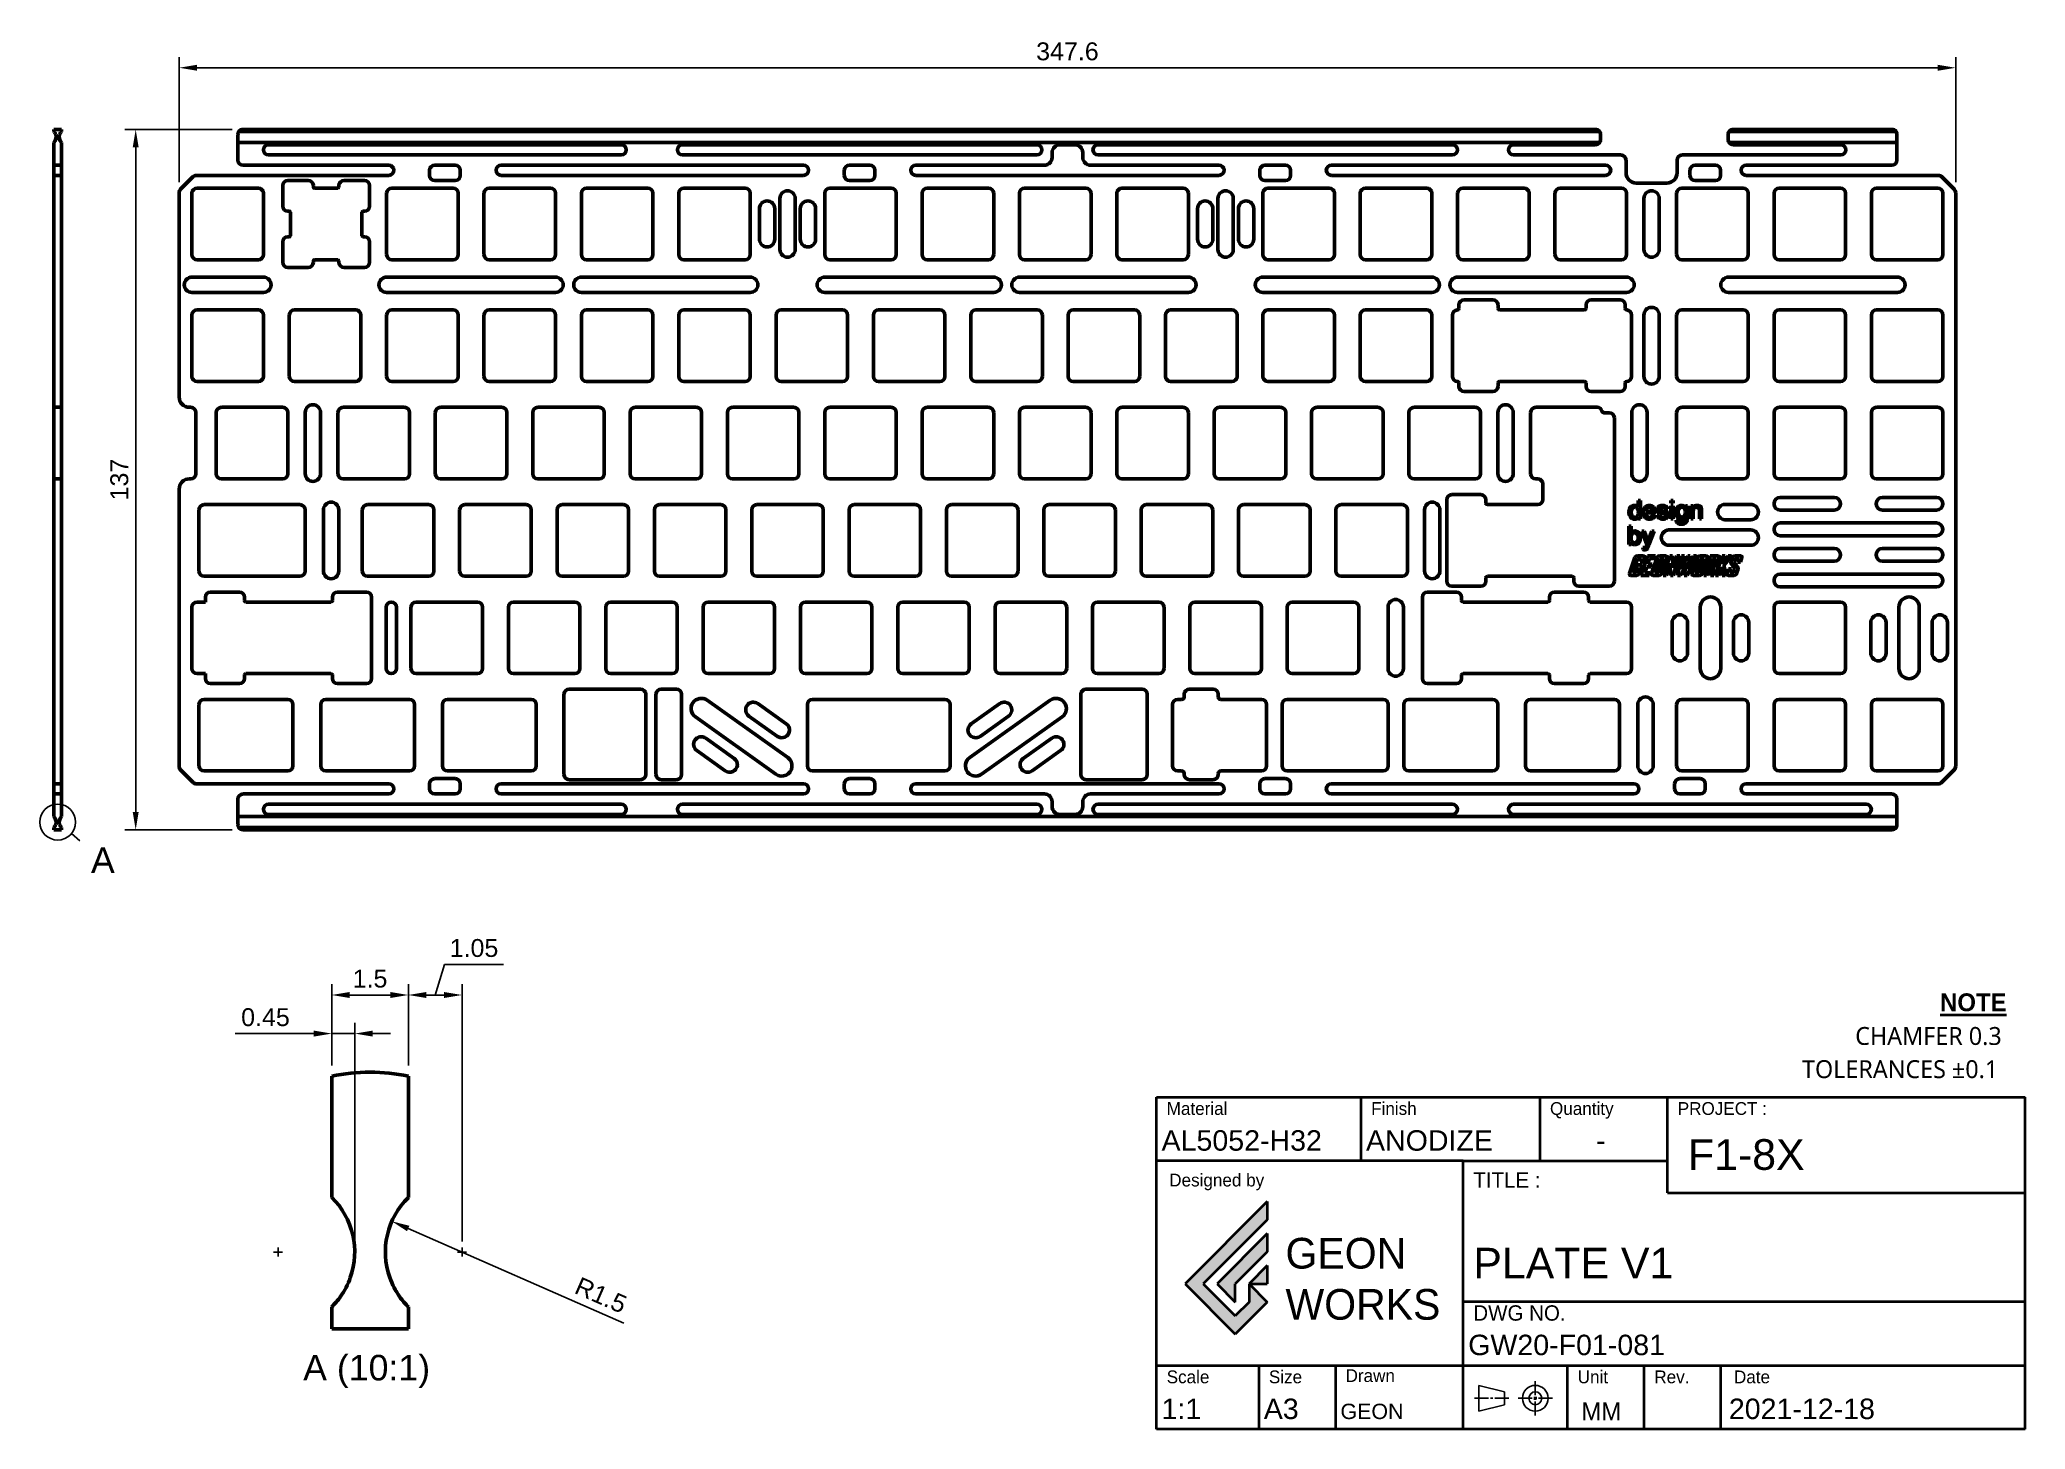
# Model space of a CAD drawing. Header units: millimetres. Extents: x 21 to 410, y 10 to 282.
import ezdxf

# ---------------------------------------------------------------- set-up
doc = ezdxf.new("R2010")
doc.units = ezdxf.units.MM
doc.header["$LTSCALE"] = 0.75
doc.linetypes.add('CENTER2', pattern=[28.575, 19.05, -3.175, 3.175, -3.175])
for name, color, linetype, lineweight in [('Annotations', 7, 'Continuous', 25), ('Center Lines', 7, 'CENTER2', 25), ('Dimensions', 7, 'Continuous', 25), ('TitleBlock', 7, 'Continuous', 35), ('Visible', 7, 'Continuous', 50)]:
    doc.layers.add(name, color=color, linetype=linetype, lineweight=lineweight)
doc.layers.add('SLD-0', color=7, linetype='Continuous')
doc.styles.add('MtXpl___1', font='')
doc.styles.add('MtXpl_Century_Gothic', font='GOTHIC.TTF')
doc.styles.add('MtXpl_OCR-A_BT', font='')
doc.styles.add('MtXpl_OCR-A_BT_1', font='')
doc.styles.get("Standard").update_dxf_attribs({"font": 'arial.ttf'})
doc.styles.get('MtXpl___1').set_extended_font_data('Malgun Gothic')
doc.styles.get('MtXpl_OCR-A_BT').set_extended_font_data('OCR-A BT')
doc.styles.get('MtXpl_OCR-A_BT_1').set_extended_font_data('OCR-A BT', bold=True)
doc.dimstyles.new('ISO-25', dxfattribs={"dimtxt": 3.5, "dimasz": 3.5, "dimexe": 2.1, "dimexo": 2.1, "dimgap": 1.4, "dimtad": 1, "dimdsep": 46, "dimtxsty": 'Standard', "dimcen": 0, "dimclrd": 256, "dimclre": 256, "dimclrt": 256, "dimazin": 2, "dimtp": 0.1, "dimtm": 0.1, "dimtfac": 0.714286, "dimtmove": 0, "dimatfit": 3, "dimfxl": 1, "dimarcsym": 0})

msp = doc.modelspace()

# ---------------------------------------------------------------- texts
at = {"layer": 'Annotations', "linetype": 'Continuous', "insert": (33.847, 121.32), "char_height": 5, "attachment_point": 5}
msp.add_mtext('A', dxfattribs=at)
at = {"layer": 'Annotations', "insert": (85.461, 18.051), "char_height": 5, "width": 27.10437, "attachment_point": 8}
msp.add_mtext('A (10:1)', dxfattribs=at)

# ---------------------------------------------------------------- blocks, each defined once
blk = doc.blocks.new('TITLEGW')
h = blk.add_hatch(color=256)
h.dxf.hatch_style = 1
h.paths.add_polyline_path([(-148.32, 40.97), (-148.32, 44.55), (-164.4, 28.46), (-154.57, 18.63), (-148.32, 24.89), (-151.89, 28.46), (-151.89, 24.89), (-154.57, 22.21), (-160.83, 28.46)])
h.paths.add_polyline_path([(-148.32, 34.72), (-148.32, 38.29), (-158.15, 28.46), (-154.57, 24.89), (-154.57, 28.46)], flags=17)
h.paths.add_polyline_path([(-148.32, 32.04), (-151.89, 28.46), (-148.32, 28.46)], flags=16)
for p, q in [((-170, 0), (-170, 65)), ((-170, 65), (0, 65)), ((-130, 65), (-130, 52.5)), ((-95, 65), (-95, 52.5)), ((-70, 46.25), (-70, 65)), ((0, 0), (0, 65)), ((-110, 52.5), (-170, 52.5)), ((-110, 0), (-110, 52.5)), ((-110, 52.5), (-70, 52.5)), ((-148.32, 44.55), (-164.4, 28.46)), ((-148.32, 44.55), (-148.32, 40.97)), ((-70, 46.25), (0, 46.25)), ((-148.32, 40.97), (-160.83, 28.46)), ((-148.32, 38.29), (-158.15, 28.46)), ((-148.32, 38.29), (-148.32, 34.72)), ((-148.32, 34.72), (-154.57, 28.46)), ((-148.32, 32.04), (-151.89, 28.46)), ((-148.32, 32.04), (-148.32, 28.46)), ((-164.4, 28.46), (-154.57, 18.63)), ((-160.83, 28.46), (-154.57, 22.21)), ((-158.15, 28.46), (-154.57, 24.89)), ((-154.57, 24.89), (-154.57, 28.46)), ((-151.89, 28.46), (-148.32, 24.89)), ((-151.89, 28.46), (-151.89, 24.89)), ((-151.89, 28.46), (-148.32, 28.46)), ((-148.32, 24.89), (-154.57, 18.63)), ((-151.89, 24.89), (-154.57, 22.21)), ((-110, 25), (0, 25)), ((-170, 12.5), (0, 12.5)), ((-150, 12.5), (-150, 0)), ((-135, 12.5), (-135, 0)), ((-89.58, 0), (-89.58, 12.5)), ((-74.58, 0), (-74.58, 12.5)), ((-59.58, 0), (-59.58, 12.5)), ((-95.57, 6.07), (-96.17, 6.07)), ((-95.87, 5.77), (-95.87, 6.37)), ((0, 0), (-170, 0))]:
    blk.add_line(p, q)
at = {"layer": 'SLD-0'}
for p, q in [((-106.93, 3.55), (-106.93, 8.59)), ((-106.93, 8.59), (-101.89, 7.33)), ((-95.87, 6.7), (-95.87, 9.44)), ((-105.04, 6.07), (-107.77, 6.07)), ((-101.89, 4.81), (-106.93, 3.55)), ((-104.2, 6.07), (-104.62, 6.07)), ((-101.05, 6.07), (-103.78, 6.07)), ((-101.89, 7.33), (-101.89, 4.81)), ((-96.5, 6.07), (-99.24, 6.07)), ((-95.87, 5.44), (-95.87, 2.71)), ((-95.24, 6.07), (-92.51, 6.07)), ((-95.24, 6.07), (-92.51, 6.07))]:
    blk.add_line(p, q, dxfattribs=at)
for radius in [2.52, 1.26]:
    blk.add_circle((-95.87, 6.07), radius, dxfattribs=at)
for s, height, style, p in [('%%UNOTE', 3.5, 'MtXpl_OCR-A_BT_1', (-16.67, 81.78)), ('CHAMFER 0.3', 3.5, 'MtXpl___1', (-33.28, 75.19)), ('TOLERANCES ±0.1', 3.5, 'MtXpl___1', (-43.68, 68.7)), ('Material', 2.5, 'MtXpl_OCR-A_BT', (-168, 61.5)), ('Finish', 2.5, 'MtXpl_OCR-A_BT', (-128, 61.5)), ('Quantity', 2.5, 'MtXpl_OCR-A_BT', (-93, 61.5)), ('PROJECT :', 2.5, 'MtXpl_OCR-A_BT', (-68, 61.5)), ('Designed by', 2.5, 'MtXpl_OCR-A_BT', (-167.5, 47.5)), ('TITLE :', 3, 'MtXpl_OCR-A_BT', (-108, 47.25)), ('DWG NO.', 3, 'MtXpl_OCR-A_BT', (-108, 21.25)), ('Drawn', 2.5, 'MtXpl_OCR-A_BT', (-133, 9.25)), ('Scale', 2.5, 'MtXpl_OCR-A_BT', (-168, 9)), ('Size', 2.5, 'MtXpl_OCR-A_BT', (-148, 9)), ('Unit', 2.5, 'MtXpl_OCR-A_BT', (-87.58, 9)), ('Rev.', 2.5, 'MtXpl_OCR-A_BT', (-72.58, 9)), ('Date', 2.5, 'MtXpl_OCR-A_BT', (-57, 9)), ('MM', 3.5, 'MtXpl_Century_Gothic', (-86.85, 1.75))]:
    blk.add_text(s, height=height, dxfattribs=dict(style=style)).set_placement(p)
at = {"insert": (-144.75, 37.44), "char_height": 6, "attachment_point": 1}
blk.add_mtext_dynamic_manual_height_columns('{\\fa Astro Space|b0|i0|c0|p2;GEON^JWORKS}', width=29.3157, gutter_width=12.5, heights=[0], dxfattribs=at)
for tag, p, height in [("MAT'L", (-169, 54.5), 4), ('FINISH', (-129, 54.5), 4), ('QUANTITY', (-84, 54.5), 4), ('PROJECT', (-66, 50.75), 6), ('TITLE_1', (-108, 29.5), 6), ('DWG_NO', (-109, 14.5), 4), ('SCALE', (-169, 2), 4), ('SIZE', (-149, 2), 4), ('DRAWN', (-134, 2), 3), ('CREATED_DATE', (-58, 2), 4)]:
    blk.add_attdef(tag, p, '', height=height)
blk = doc.blocks.new('*U5')
at = {"layer": 'Center Lines', "color": 0, "linetype": 'Continuous', "ltscale": 0.75, "transparency": 16777216}
for p, q in [((-0.892969, 0), (0.892969, 0)), ((0, -0.892969), (0, 0.892969))]:
    blk.add_line(p, q, dxfattribs=at)
blk = doc.blocks.new('*U6')
at = {"layer": 'Center Lines', "color": 0, "linetype": 'Continuous', "ltscale": 0.75, "transparency": 16777216}
for p, q in [((-0.892969, 0), (0.892969, 0)), ((0, -0.892969), (0, 0.892969))]:
    blk.add_line(p, q, dxfattribs=at)
blk = doc.blocks.new('*D14')
at = {"layer": 'Defpoints', "color": 0, "transparency": 16777216}
for p in [(78.625581, 87.40742), (78.625581, 79.066214), (83.125581, 44.661499)]:
    blk.add_point(p, dxfattribs=at)
at = {"layer": 'Dimensions', "lineweight": -2, "transparency": 16777216}
for p, q in [((78.625581, 81.166214), (78.625581, 89.50742)), ((83.125581, 46.761499), (83.125581, 89.50742)), ((75.125581, 87.40742), (59.707914, 87.40742)), ((83.125581, 87.40742), (78.625581, 87.40742)), ((86.625581, 87.40742), (90.125581, 87.40742))]:
    blk.add_line(p, q, dxfattribs=at)
at = {"layer": 'Dimensions', "transparency": 16777216}
for points in [[(75.125581, 87.990753), (75.125581, 86.824086), (78.625581, 87.40742)], [(86.625581, 87.990753), (86.625581, 86.824086), (83.125581, 87.40742)]]:
    blk.add_solid(points, dxfattribs=at)
at = {"layer": 'Dimensions', "transparency": 16777216, "insert": (65.666747, 90.594425), "char_height": 3.5, "attachment_point": 5}
blk.add_mtext('0.45', dxfattribs=at)
blk = doc.blocks.new('*D15')
at = {"layer": 'Defpoints', "color": 0, "transparency": 16777216}
for p in [(93.625581, 94.955097), (78.625581, 79.066214), (93.625581, 79.061109)]:
    blk.add_point(p, dxfattribs=at)
at = {"layer": 'Dimensions', "lineweight": -2, "transparency": 16777216}
for p, q in [((78.625581, 81.166214), (78.625581, 97.055097)), ((82.125581, 94.955097), (90.125581, 94.955097)), ((93.625581, 81.161109), (93.625581, 97.055097))]:
    blk.add_line(p, q, dxfattribs=at)
at = {"layer": 'Dimensions', "transparency": 16777216}
for points in [[(82.125581, 95.53843), (82.125581, 94.371764), (78.625581, 94.955097)], [(90.125581, 95.53843), (90.125581, 94.371764), (93.625581, 94.955097)]]:
    blk.add_solid(points, dxfattribs=at)
at = {"layer": 'Dimensions', "transparency": 16777216, "insert": (86.125581, 98.142102), "char_height": 3.5, "attachment_point": 5}
blk.add_mtext('1.5', dxfattribs=at)
blk = doc.blocks.new('*D16')
at = {"layer": 'Defpoints', "color": 0, "transparency": 16777216}
for p in [(104.125581, 94.955097), (93.625581, 79.061109), (104.125581, 44.661499)]:
    blk.add_point(p, dxfattribs=at)
at = {"layer": 'Dimensions', "lineweight": -2, "transparency": 16777216}
for p, q in [((98.875581, 94.955097), (100.671683, 100.942102)), ((100.671683, 100.942102), (112.259882, 100.942102)), ((93.625581, 81.161109), (93.625581, 97.055097)), ((97.125581, 94.955097), (100.625581, 94.955097)), ((104.125581, 46.761499), (104.125581, 97.055097))]:
    blk.add_line(p, q, dxfattribs=at)
at = {"layer": 'Dimensions', "transparency": 16777216}
for points in [[(97.125581, 95.53843), (97.125581, 94.371764), (93.625581, 94.955097)], [(100.625581, 95.53843), (100.625581, 94.371764), (104.125581, 94.955097)]]:
    blk.add_solid(points, dxfattribs=at)
at = {"layer": 'Dimensions', "transparency": 16777216, "insert": (106.465782, 104.129108), "char_height": 3.5, "attachment_point": 5}
blk.add_mtext('1.05', dxfattribs=at)
blk = doc.blocks.new('*D17')
at = {"layer": 'Defpoints', "color": 0, "transparency": 16777216}
for p in [(104.125581, 44.661499), (117.86344, 38.638938)]:
    blk.add_point(p, dxfattribs=at)
at = {"layer": 'Dimensions', "lineweight": -2, "transparency": 16777216}
blk.add_line((135.766574, 30.790355), (93.593223, 49.278796), dxfattribs=at)
at = {"layer": 'Dimensions', "transparency": 16777216}
blk.add_solid([(93.827433, 49.813046), (93.359012, 48.744546), (90.387722, 50.68406)], dxfattribs=at)
at = {"layer": 'Dimensions', "transparency": 16777216, "insert": (131.300103, 36.228224), "char_height": 3.5, "attachment_point": 5, "rotation": 336.3277593}
blk.add_mtext('R1.5', dxfattribs=at)
blk = doc.blocks.new('*D18')
at = {"layer": 'Defpoints', "color": 0, "transparency": 16777216}
for p in [(61.27345, 264.290097), (40.27345, 127.277597), (61.27345, 127.277597)]:
    blk.add_point(p, dxfattribs=at)
at = {"layer": 'Dimensions', "lineweight": -2, "transparency": 16777216}
for p, q in [((59.17345, 264.290097), (38.17345, 264.290097)), ((40.27345, 260.790097), (40.27345, 130.777597)), ((59.17345, 127.277597), (38.17345, 127.277597))]:
    blk.add_line(p, q, dxfattribs=at)
at = {"layer": 'Dimensions', "transparency": 16777216}
for points in [[(39.690117, 260.790097), (40.856784, 260.790097), (40.27345, 264.290097)], [(39.690117, 130.777597), (40.856784, 130.777597), (40.27345, 127.277597)]]:
    blk.add_solid(points, dxfattribs=at)
at = {"layer": 'Dimensions', "transparency": 16777216, "insert": (37.085251, 195.783847), "char_height": 3.5, "attachment_point": 5, "rotation": 90}
blk.add_mtext('137', dxfattribs=at)
blk = doc.blocks.new('*D19')
at = {"layer": 'Defpoints', "color": 0, "transparency": 16777216}
for p in [(396.38595, 276.346532), (48.77345, 251.875884), (396.38595, 251.875884)]:
    blk.add_point(p, dxfattribs=at)
at = {"layer": 'Dimensions', "lineweight": -2, "transparency": 16777216}
for p, q in [((48.77345, 253.975884), (48.77345, 278.446532)), ((52.27345, 276.346532), (392.88595, 276.346532)), ((396.38595, 253.975884), (396.38595, 278.446532))]:
    blk.add_line(p, q, dxfattribs=at)
at = {"layer": 'Dimensions', "transparency": 16777216}
for points in [[(52.27345, 276.929865), (52.27345, 275.763199), (48.77345, 276.346532)], [(392.88595, 276.929865), (392.88595, 275.763199), (396.38595, 276.346532)]]:
    blk.add_solid(points, dxfattribs=at)
at = {"layer": 'Dimensions', "transparency": 16777216, "insert": (222.5797, 279.534731), "char_height": 3.5, "attachment_point": 5}
blk.add_mtext('347.6', dxfattribs=at)

# ---------------------------------------------------------------- dimensions: what is measured, and where the dimension line sits
at = {"layer": 'Dimensions'}
for base, p1, p2, override, picture, middle in [((396.386, 276.347), (48.773, 251.876), (396.386, 251.876), {"dimdec": 1, "dimlfac": 1, "dimclrd": 256, "dimclre": 256, "dimtdec": 1}, '*D19', (222.58, 279.535)), ((104.126, 94.955), (93.626, 79.061), (104.126, 44.661), {"dimlfac": 0.1, "dimtmove": 1}, '*D16', (102.072, 104.129)), ((93.626, 94.955), (78.626, 79.066), (93.626, 79.061), {"dimlfac": 0.1, "dimclrd": 256, "dimclre": 256}, '*D15', (86.126, 98.142)), ((78.626, 87.407), (83.126, 44.661), (78.626, 79.066), {"dimlfac": 0.1, "dimclrd": 256, "dimclre": 256}, '*D14', (65.667, 90.594))]:
    dim = msp.add_linear_dim(base=base, p1=p1, p2=p2, angle=180, dimstyle='ISO-25', override=override, dxfattribs=at)
    dim.commit()
    dim.dimension.update_dxf_attribs({"geometry": picture, "text_midpoint": middle})
dim = msp.add_aligned_dim(p1=(61.273, 264.29), p2=(61.273, 127.278), distance=-21, dimstyle='ISO-25', override={"dimdec": 1, "dimlfac": 1, "dimclrd": 256, "dimclre": 256, "dimtdec": 1}, dxfattribs=at)
dim.commit()
dim.dimension.update_dxf_attribs({"geometry": '*D18', "text_midpoint": (37.085, 195.784)})
dim = msp.add_radius_dim(center=(104.126, 44.661), mpoint=(117.863, 38.639), dimstyle='ISO-25', override={"dimlfac": 0.1, "dimse1": 1, "dimclrd": 256, "dimclre": 256}, dxfattribs=at)
dim.commit()
dim.dimension.update_dxf_attribs({"geometry": '*D17', "text_midpoint": (130.021, 33.309), "dimtype": 164})

# ---------------------------------------------------------------- linework, layer by layer
at = {"layer": 'Annotations', "linetype": 'Continuous', "lineweight": 25}
msp.add_line((27.692, 126.517), (29.367, 125.103), dxfattribs=at)
msp.add_circle((25.007, 128.784), 3.515, dxfattribs=at)
at = {"layer": 'Visible', "extrusion": (1, -2e-16, 2.967e-13)}
for p, q in [((25.758, 264.29, 161.306), (24.258, 264.29, 161.306)), ((24.258, 258.29, 162.306), (24.258, 261.719, 162.306)), ((25.758, 261.719, 162.306), (25.758, 258.29, 162.306)), ((24.258, 257.29, 161.306), (25.758, 257.29, 161.306)), ((25.758, 255.29, 170.392), (24.258, 255.29, 170.392)), ((24.258, 254.997, 171.099), (24.258, 252.583, 173.513)), ((25.758, 252.583, 173.513), (25.758, 254.997, 171.099)), ((24.258, 211.928, 173.806), (24.258, 251.876, 173.806)), ((25.758, 211.928, 173.806), (25.758, 251.876, 173.806)), ((24.258, 209.928, 171.806), (25.758, 209.928, 171.806)), ((24.258, 196.928, 170.544), (24.258, 208.928, 170.544)), ((25.758, 208.928, 170.544), (25.758, 196.928, 170.544)), ((25.758, 195.928, 171.806), (24.258, 195.928, 171.806)), ((24.258, 139.692, 173.806), (24.258, 193.928, 173.806)), ((25.758, 139.692, 173.806), (25.758, 193.928, 173.806)), ((24.258, 138.985, 173.513), (24.258, 136.57, 171.099)), ((24.258, 136.278, 170.392), (25.758, 136.278, 170.392)), ((25.758, 136.57, 171.099), (25.758, 138.985, 173.513)), ((25.758, 134.278, 161.306), (24.258, 134.278, 161.306)), ((24.258, 129.849, 162.306), (24.258, 133.278, 162.306)), ((25.758, 133.278, 162.306), (25.758, 129.849, 162.306)), ((24.258, 127.278, 161.306), (25.758, 127.278, 161.306)), ((78.626, 55.374, 1623.063), (78.626, 79.066, 1623.063)), ((93.626, 79.061, 1623.063), (93.626, 55.374, 1623.063)), ((78.626, 29.661, 1613.063), (93.626, 29.661, 1613.063))]:
    msp.add_line(p, q, dxfattribs=at)
at = {"layer": 'Visible'}
for p, q in [((61.273, 264.29, 0.75), (325.877, 264.29, 0.75)), ((352.872, 264.29, 0.75), (383.886, 264.29, 0.75)), ((326.698, 261.719, 0.75), (60.273, 261.719, 0.75)), ((60.273, 261.719, 0.75), (60.273, 258.29, 0.75)), ((60.453, 263.861, 0.75), (326.698, 263.861, 0.75)), ((66.273, 261.29, 0.75), (135.273, 261.29, 0.75)), ((147.273, 261.29, 0.75), (216.58, 261.29, 0.75)), ((221.08, 261.284, 0.75), (224.08, 261.284, 0.75)), ((297.886, 261.29, 0.75), (228.58, 261.29, 0.75)), ((325.877, 261.29, 0.75), (309.886, 261.29, 0.75)), ((352.051, 263.861, 0.75), (384.707, 263.861, 0.75)), ((384.886, 261.719, 0.75), (352.051, 261.719, 0.75)), ((373.886, 261.29, 0.75), (352.872, 261.29, 0.75)), ((384.886, 261.719, 0.75), (384.886, 258.29, 0.75)), ((61.273, 257.29, 0.75), (89.773, 257.29, 0.75)), ((66.273, 259.29, 0.75), (135.273, 259.29, 0.75)), ((98.773, 257.29, 0.75), (102.773, 257.29, 0.75)), ((111.773, 257.29, 0.75), (170.927, 257.29, 0.75)), ((147.273, 259.29, 0.75), (216.58, 259.29, 0.75)), ((179.927, 257.29, 0.75), (183.927, 257.29, 0.75)), ((218.08, 257.29, 0.75), (192.927, 257.29, 0.75)), ((219.58, 258.79, 0.75), (219.58, 259.784, 0.75)), ((225.58, 259.784, 0.75), (225.58, 258.79, 0.75)), ((252.233, 257.29, 0.75), (227.08, 257.29, 0.75)), ((297.886, 259.29, 0.75), (228.58, 259.29, 0.75)), ((261.233, 257.29, 0.75), (265.233, 257.29, 0.75)), ((327.877, 257.29, 0.75), (274.233, 257.29, 0.75)), ((330.877, 259.29, 0.75), (309.886, 259.29, 0.75)), ((331.877, 255.79, 0.75), (331.877, 258.29, 0.75)), ((341.872, 258.29, 0.75), (341.872, 255.79, 0.75)), ((373.886, 259.29, 0.75), (342.872, 259.29, 0.75)), ((345.386, 257.29, 0.75), (349.386, 257.29, 0.75)), ((383.886, 257.29, 0.75), (355.386, 257.29, 0.75)), ((49.066, 252.583, 0.75), (51.481, 254.997, 0.75)), ((89.773, 255.29, 0.75), (52.188, 255.29, 0.75)), ((52.273, 252.79, 0.75), (64.273, 252.79, 0.75)), ((69.031, 249.29, 0.75), (69.031, 253.29, 0.75)), ((70.031, 254.29, 0.75), (74.031, 254.29, 0.75)), ((75.031, 253.29, 0.75), (75.031, 252.99, 0.75)), ((75.231, 252.79, 0.75), (79.831, 252.79, 0.75)), ((80.031, 252.99, 0.75), (80.031, 253.29, 0.75)), ((81.031, 254.29, 0.75), (85.031, 254.29, 0.75)), ((86.031, 253.29, 0.75), (86.031, 249.29, 0.75)), ((90.373, 252.79, 0.75), (102.373, 252.79, 0.75)), ((97.773, 255.29, 0.75), (97.773, 256.29, 0.75)), ((102.773, 254.29, 0.75), (98.773, 254.29, 0.75)), ((103.773, 256.29, 0.75), (103.773, 255.29, 0.75)), ((109.423, 252.79, 0.75), (121.423, 252.79, 0.75)), ((170.927, 255.29, 0.75), (111.773, 255.29, 0.75)), ((128.473, 252.79, 0.75), (140.473, 252.79, 0.75)), ((147.523, 252.79, 0.75), (159.523, 252.79, 0.75)), ((176.098, 252.79, 0.75), (188.098, 252.79, 0.75)), ((178.927, 255.29, 0.75), (178.927, 256.29, 0.75)), ((183.927, 254.29, 0.75), (179.927, 254.29, 0.75)), ((184.927, 256.29, 0.75), (184.927, 255.29, 0.75)), ((192.927, 255.29, 0.75), (252.233, 255.29, 0.75)), ((195.148, 252.79, 0.75), (207.148, 252.79, 0.75)), ((214.198, 252.79, 0.75), (226.198, 252.79, 0.75)), ((233.248, 252.79, 0.75), (245.248, 252.79, 0.75)), ((260.233, 255.29, 0.75), (260.233, 256.29, 0.75)), ((265.233, 254.29, 0.75), (261.233, 254.29, 0.75)), ((261.823, 252.79, 0.75), (273.823, 252.79, 0.75)), ((266.233, 256.29, 0.75), (266.233, 255.29, 0.75)), ((274.233, 255.29, 0.75), (327.877, 255.29, 0.75)), ((280.873, 252.79, 0.75), (292.873, 252.79, 0.75)), ((299.923, 252.79, 0.75), (311.923, 252.79, 0.75)), ((318.973, 252.79, 0.75), (330.973, 252.79, 0.75)), ((339.872, 253.79, 0.75), (333.877, 253.79, 0.75)), ((342.786, 252.79, 0.75), (354.786, 252.79, 0.75)), ((344.386, 255.29, 0.75), (344.386, 256.29, 0.75)), ((349.386, 254.29, 0.75), (345.386, 254.29, 0.75)), ((350.386, 256.29, 0.75), (350.386, 255.29, 0.75)), ((355.386, 255.29, 0.75), (392.972, 255.29, 0.75)), ((361.836, 252.79, 0.75), (373.836, 252.79, 0.75)), ((380.886, 252.79, 0.75), (392.886, 252.79, 0.75)), ((393.679, 254.997, 0.75), (396.093, 252.583, 0.75)), ((48.773, 211.928, 0.75), (48.773, 251.876, 0.75)), ((51.273, 239.79, 0.75), (51.273, 251.79, 0.75)), ((65.273, 251.79, 0.75), (65.273, 239.79, 0.75)), ((89.373, 239.79, 0.75), (89.373, 251.79, 0.75)), ((103.373, 251.79, 0.75), (103.373, 239.79, 0.75)), ((108.423, 239.79, 0.75), (108.423, 251.79, 0.75)), ((122.423, 251.79, 0.75), (122.423, 239.79, 0.75)), ((127.473, 239.79, 0.75), (127.473, 251.79, 0.75)), ((141.473, 251.79, 0.75), (141.473, 239.79, 0.75)), ((146.523, 239.79, 0.75), (146.523, 251.79, 0.75)), ((160.523, 251.79, 0.75), (160.523, 239.79, 0.75)), ((162.311, 242.79, 0.75), (162.311, 248.79, 0.75)), ((165.311, 248.79, 0.75), (165.311, 242.79, 0.75)), ((166.311, 240.79, 0.75), (166.311, 250.79, 0.75)), ((169.311, 250.79, 0.75), (169.311, 240.79, 0.75)), ((170.311, 242.79, 0.75), (170.311, 248.79, 0.75)), ((173.311, 248.79, 0.75), (173.311, 242.79, 0.75)), ((175.098, 239.79, 0.75), (175.098, 251.79, 0.75)), ((189.098, 251.79, 0.75), (189.098, 239.79, 0.75)), ((194.148, 239.79, 0.75), (194.148, 251.79, 0.75)), ((208.148, 251.79, 0.75), (208.148, 239.79, 0.75)), ((213.198, 239.79, 0.75), (213.198, 251.79, 0.75)), ((227.198, 251.79, 0.75), (227.198, 239.79, 0.75)), ((232.248, 239.79, 0.75), (232.248, 251.79, 0.75)), ((246.248, 251.79, 0.75), (246.248, 239.79, 0.75)), ((248.036, 242.79, 0.75), (248.036, 248.79, 0.75)), ((251.036, 248.79, 0.75), (251.036, 242.79, 0.75)), ((252.036, 240.79, 0.75), (252.036, 250.79, 0.75)), ((255.036, 250.79, 0.75), (255.036, 240.79, 0.75)), ((256.036, 242.79, 0.75), (256.036, 248.79, 0.75)), ((259.036, 248.79, 0.75), (259.036, 242.79, 0.75)), ((260.823, 239.79, 0.75), (260.823, 251.79, 0.75)), ((274.823, 251.79, 0.75), (274.823, 239.79, 0.75)), ((279.873, 239.79, 0.75), (279.873, 251.79, 0.75)), ((293.873, 251.79, 0.75), (293.873, 239.79, 0.75)), ((298.923, 239.79, 0.75), (298.923, 251.79, 0.75)), ((312.923, 251.79, 0.75), (312.923, 239.79, 0.75)), ((317.973, 239.79, 0.75), (317.973, 251.79, 0.75)), ((331.973, 251.79, 0.75), (331.973, 239.79, 0.75)), ((335.38, 240.79, 0.75), (335.38, 250.79, 0.75)), ((338.38, 250.79, 0.75), (338.38, 240.79, 0.75)), ((341.786, 239.79, 0.75), (341.786, 251.79, 0.75)), ((355.786, 251.79, 0.75), (355.786, 239.79, 0.75)), ((360.836, 239.79, 0.75), (360.836, 251.79, 0.75)), ((374.836, 251.79, 0.75), (374.836, 239.79, 0.75)), ((379.886, 239.79, 0.75), (379.886, 251.79, 0.75)), ((393.886, 251.79, 0.75), (393.886, 239.79, 0.75)), ((396.386, 139.692, 0.75), (396.386, 251.876, 0.75)), ((70.331, 248.29, 0.75), (70.031, 248.29, 0.75)), ((70.531, 243.49, 0.75), (70.531, 248.09, 0.75)), ((84.531, 248.09, 0.75), (84.531, 243.49, 0.75)), ((85.031, 248.29, 0.75), (84.731, 248.29, 0.75)), ((69.031, 238.29, 0.75), (69.031, 242.29, 0.75)), ((70.031, 243.29, 0.75), (70.331, 243.29, 0.75)), ((84.731, 243.29, 0.75), (85.031, 243.29, 0.75)), ((86.031, 242.29, 0.75), (86.031, 238.29, 0.75)), ((64.273, 238.79, 0.75), (52.273, 238.79, 0.75)), ((74.031, 237.29, 0.75), (70.031, 237.29, 0.75)), ((75.031, 238.59, 0.75), (75.031, 238.29, 0.75)), ((79.831, 238.79, 0.75), (75.231, 238.79, 0.75)), ((80.031, 238.29, 0.75), (80.031, 238.59, 0.75)), ((85.031, 237.29, 0.75), (81.031, 237.29, 0.75)), ((102.373, 238.79, 0.75), (90.373, 238.79, 0.75)), ((121.423, 238.79, 0.75), (109.423, 238.79, 0.75)), ((140.473, 238.79, 0.75), (128.473, 238.79, 0.75)), ((159.523, 238.79, 0.75), (147.523, 238.79, 0.75)), ((188.098, 238.79, 0.75), (176.098, 238.79, 0.75)), ((207.148, 238.79, 0.75), (195.148, 238.79, 0.75)), ((226.198, 238.79, 0.75), (214.198, 238.79, 0.75)), ((245.248, 238.79, 0.75), (233.248, 238.79, 0.75)), ((273.823, 238.79, 0.75), (261.823, 238.79, 0.75)), ((292.873, 238.79, 0.75), (280.873, 238.79, 0.75)), ((311.923, 238.79, 0.75), (299.923, 238.79, 0.75)), ((330.973, 238.79, 0.75), (318.973, 238.79, 0.75)), ((354.786, 238.79, 0.75), (342.786, 238.79, 0.75)), ((373.836, 238.79, 0.75), (361.836, 238.79, 0.75)), ((392.886, 238.79, 0.75), (380.886, 238.79, 0.75)), ((51.273, 235.384, 0.75), (65.273, 235.384, 0.75)), ((89.373, 235.384, 0.75), (122.423, 235.384, 0.75)), ((127.473, 235.384, 0.75), (160.523, 235.384, 0.75)), ((175.098, 235.384, 0.75), (208.148, 235.384, 0.75)), ((213.198, 235.384, 0.75), (246.248, 235.384, 0.75)), ((260.823, 235.384, 0.75), (293.873, 235.384, 0.75)), ((298.923, 235.384, 0.75), (331.973, 235.384, 0.75)), ((351.923, 235.384, 0.75), (384.973, 235.384, 0.75)), ((65.273, 232.384, 0.75), (51.273, 232.384, 0.75)), ((122.423, 232.384, 0.75), (89.373, 232.384, 0.75)), ((160.523, 232.384, 0.75), (127.473, 232.384, 0.75)), ((208.148, 232.384, 0.75), (175.098, 232.384, 0.75)), ((246.248, 232.384, 0.75), (213.198, 232.384, 0.75)), ((293.873, 232.384, 0.75), (260.823, 232.384, 0.75)), ((331.973, 232.384, 0.75), (298.923, 232.384, 0.75)), ((299.183, 229.277, 0.75), (299.183, 229.94, 0.75)), ((300.183, 230.94, 0.75), (305.838, 230.94, 0.75)), ((306.838, 229.94, 0.75), (306.838, 229.278, 0.75)), ((324.059, 229.278, 0.75), (324.059, 229.94, 0.75)), ((325.059, 230.94, 0.75), (330.714, 230.94, 0.75)), ((331.714, 229.94, 0.75), (331.714, 229.277, 0.75)), ((384.973, 232.384, 0.75), (351.923, 232.384, 0.75)), ((51.273, 215.978, 0.75), (51.273, 227.978, 0.75)), ((52.273, 228.978, 0.75), (64.273, 228.978, 0.75)), ((65.273, 227.978, 0.75), (65.273, 215.978, 0.75)), ((70.323, 215.978, 0.75), (70.323, 227.978, 0.75)), ((71.323, 228.978, 0.75), (83.323, 228.978, 0.75)), ((84.323, 227.978, 0.75), (84.323, 215.978, 0.75)), ((89.373, 215.978, 0.75), (89.373, 227.978, 0.75)), ((90.373, 228.978, 0.75), (102.373, 228.978, 0.75)), ((103.373, 227.978, 0.75), (103.373, 215.978, 0.75)), ((108.423, 215.978, 0.75), (108.423, 227.978, 0.75)), ((109.423, 228.978, 0.75), (121.423, 228.978, 0.75)), ((122.423, 227.978, 0.75), (122.423, 215.978, 0.75)), ((127.473, 215.978, 0.75), (127.473, 227.978, 0.75)), ((128.473, 228.978, 0.75), (140.473, 228.978, 0.75)), ((141.473, 227.978, 0.75), (141.473, 215.978, 0.75)), ((146.523, 215.978, 0.75), (146.523, 227.978, 0.75)), ((147.523, 228.978, 0.75), (159.523, 228.978, 0.75)), ((160.523, 227.978, 0.75), (160.523, 215.978, 0.75)), ((165.573, 215.978, 0.75), (165.573, 227.978, 0.75)), ((166.573, 228.978, 0.75), (178.573, 228.978, 0.75)), ((179.573, 227.978, 0.75), (179.573, 215.978, 0.75)), ((184.623, 215.978, 0.75), (184.623, 227.978, 0.75)), ((185.623, 228.978, 0.75), (197.623, 228.978, 0.75)), ((198.623, 227.978, 0.75), (198.623, 215.978, 0.75)), ((203.673, 215.978, 0.75), (203.673, 227.978, 0.75)), ((204.673, 228.978, 0.75), (216.673, 228.978, 0.75)), ((217.673, 227.978, 0.75), (217.673, 215.978, 0.75)), ((222.723, 215.978, 0.75), (222.723, 227.978, 0.75)), ((223.723, 228.978, 0.75), (235.723, 228.978, 0.75)), ((236.723, 227.978, 0.75), (236.723, 215.978, 0.75)), ((241.773, 215.978, 0.75), (241.773, 227.978, 0.75)), ((242.773, 228.978, 0.75), (254.773, 228.978, 0.75)), ((255.773, 227.978, 0.75), (255.773, 215.978, 0.75)), ((260.823, 215.978, 0.75), (260.823, 227.978, 0.75)), ((261.823, 228.978, 0.75), (273.823, 228.978, 0.75)), ((274.823, 227.978, 0.75), (274.823, 215.978, 0.75)), ((279.873, 215.978, 0.75), (279.873, 227.978, 0.75)), ((280.873, 228.978, 0.75), (292.873, 228.978, 0.75)), ((293.873, 227.978, 0.75), (293.873, 215.978, 0.75)), ((297.924, 227.978, 0.75), (297.924, 215.978, 0.75)), ((307.138, 228.978, 0.75), (323.759, 228.978, 0.75)), ((332.973, 215.978, 0.75), (332.973, 227.978, 0.75)), ((335.379, 215.978, 0.75), (335.379, 227.978, 0.75)), ((338.379, 227.978, 0.75), (338.379, 215.978, 0.75)), ((341.786, 215.978, 0.75), (341.786, 227.978, 0.75)), ((342.786, 228.978, 0.75), (354.786, 228.978, 0.75)), ((355.786, 227.978, 0.75), (355.786, 215.978, 0.75)), ((360.836, 215.978, 0.75), (360.836, 227.978, 0.75)), ((361.836, 228.978, 0.75), (373.836, 228.978, 0.75)), ((374.836, 227.978, 0.75), (374.836, 215.978, 0.75)), ((379.886, 215.978, 0.75), (379.886, 227.978, 0.75)), ((380.886, 228.978, 0.75), (392.886, 228.978, 0.75)), ((393.886, 227.978, 0.75), (393.886, 215.978, 0.75)), ((64.273, 214.978, 0.75), (52.273, 214.978, 0.75)), ((83.323, 214.978, 0.75), (71.323, 214.978, 0.75)), ((102.373, 214.978, 0.75), (90.373, 214.978, 0.75)), ((121.423, 214.978, 0.75), (109.423, 214.978, 0.75)), ((140.473, 214.978, 0.75), (128.473, 214.978, 0.75)), ((159.523, 214.978, 0.75), (147.523, 214.978, 0.75)), ((178.573, 214.978, 0.75), (166.573, 214.978, 0.75)), ((197.623, 214.978, 0.75), (185.623, 214.978, 0.75)), ((216.673, 214.978, 0.75), (204.673, 214.978, 0.75)), ((235.723, 214.978, 0.75), (223.723, 214.978, 0.75)), ((254.773, 214.978, 0.75), (242.773, 214.978, 0.75)), ((273.823, 214.978, 0.75), (261.823, 214.978, 0.75)), ((292.873, 214.978, 0.75), (280.873, 214.978, 0.75)), ((299.183, 214.016, 0.75), (299.183, 214.678, 0.75)), ((306.838, 214.678, 0.75), (306.838, 214.016, 0.75)), ((323.759, 214.978, 0.75), (307.138, 214.978, 0.75)), ((324.059, 214.016, 0.75), (324.059, 214.678, 0.75)), ((331.714, 214.678, 0.75), (331.714, 214.016, 0.75)), ((354.786, 214.978, 0.75), (342.786, 214.978, 0.75)), ((373.836, 214.978, 0.75), (361.836, 214.978, 0.75)), ((392.886, 214.978, 0.75), (380.886, 214.978, 0.75)), ((50.773, 209.928, 0.75), (51.036, 209.928, 0.75)), ((57.036, 209.928, 0.75), (69.036, 209.928, 0.75)), ((80.848, 209.928, 0.75), (92.848, 209.928, 0.75)), ((99.898, 209.928, 0.75), (111.898, 209.928, 0.75)), ((118.948, 209.928, 0.75), (130.948, 209.928, 0.75)), ((137.998, 209.928, 0.75), (149.998, 209.928, 0.75)), ((157.048, 209.928, 0.75), (169.048, 209.928, 0.75)), ((176.098, 209.928, 0.75), (188.098, 209.928, 0.75)), ((195.148, 209.928, 0.75), (207.148, 209.928, 0.75)), ((214.198, 209.928, 0.75), (226.198, 209.928, 0.75)), ((233.248, 209.928, 0.75), (245.248, 209.928, 0.75)), ((252.298, 209.928, 0.75), (264.298, 209.928, 0.75)), ((271.348, 209.928, 0.75), (283.348, 209.928, 0.75)), ((290.398, 209.928, 0.75), (302.398, 209.928, 0.75)), ((305.838, 213.016, 0.75), (300.183, 213.016, 0.75)), ((314.211, 209.928, 0.75), (326.211, 209.928, 0.75)), ((330.714, 213.016, 0.75), (325.059, 213.016, 0.75)), ((342.786, 209.928, 0.75), (354.786, 209.928, 0.75)), ((361.836, 209.928, 0.75), (373.836, 209.928, 0.75)), ((380.886, 209.928, 0.75), (392.886, 209.928, 0.75)), ((52.036, 208.928, 0.75), (52.036, 196.928, 0.75)), ((56.036, 196.928, 0.75), (56.036, 208.928, 0.75)), ((70.036, 208.928, 0.75), (70.036, 196.928, 0.75)), ((73.442, 196.928, 0.75), (73.442, 208.928, 0.75)), ((76.442, 208.928, 0.75), (76.442, 196.928, 0.75)), ((79.848, 196.928, 0.75), (79.848, 208.928, 0.75)), ((93.848, 208.928, 0.75), (93.848, 196.928, 0.75)), ((98.898, 196.928, 0.75), (98.898, 208.928, 0.75)), ((112.898, 208.928, 0.75), (112.898, 196.928, 0.75)), ((117.948, 196.928, 0.75), (117.948, 208.928, 0.75)), ((131.948, 208.928, 0.75), (131.948, 196.928, 0.75)), ((136.998, 196.928, 0.75), (136.998, 208.928, 0.75)), ((150.998, 208.928, 0.75), (150.998, 196.928, 0.75)), ((156.048, 196.928, 0.75), (156.048, 208.928, 0.75)), ((170.048, 208.928, 0.75), (170.048, 196.928, 0.75)), ((175.098, 196.928, 0.75), (175.098, 208.928, 0.75)), ((189.098, 208.928, 0.75), (189.098, 196.928, 0.75)), ((194.148, 196.928, 0.75), (194.148, 208.928, 0.75)), ((208.148, 208.928, 0.75), (208.148, 196.928, 0.75)), ((213.198, 196.928, 0.75), (213.198, 208.928, 0.75)), ((227.198, 208.928, 0.75), (227.198, 196.928, 0.75)), ((232.248, 196.928, 0.75), (232.248, 208.928, 0.75)), ((246.248, 208.928, 0.75), (246.248, 196.928, 0.75)), ((251.298, 196.928, 0.75), (251.298, 208.928, 0.75)), ((265.298, 208.928, 0.75), (265.298, 196.928, 0.75)), ((270.348, 196.928, 0.75), (270.348, 208.928, 0.75)), ((284.348, 208.928, 0.75), (284.348, 196.928, 0.75)), ((289.398, 196.928, 0.75), (289.398, 208.928, 0.75)), ((303.398, 208.928, 0.75), (303.398, 196.928, 0.75)), ((306.805, 196.928, 0.75), (306.805, 208.928, 0.75)), ((309.805, 208.928, 0.75), (309.805, 196.928, 0.75)), ((313.211, 196.928, 0.75), (313.211, 208.928, 0.75)), ((327.652, 208.843, 0.75), (328.592, 208.843, 0.75)), ((329.592, 207.843, 0.75), (329.592, 175.916, 0.75)), ((332.998, 196.928, 0.75), (332.998, 208.928, 0.75)), ((335.998, 208.928, 0.75), (335.998, 196.928, 0.75)), ((341.786, 196.928, 0.75), (341.786, 208.928, 0.75)), ((355.786, 208.928, 0.75), (355.786, 196.928, 0.75)), ((360.836, 196.928, 0.75), (360.836, 208.928, 0.75)), ((374.836, 208.928, 0.75), (374.836, 196.928, 0.75)), ((379.886, 196.928, 0.75), (379.886, 208.928, 0.75)), ((393.886, 208.928, 0.75), (393.886, 196.928, 0.75)), ((51.036, 195.928, 0.75), (50.773, 195.928, 0.75)), ((69.036, 195.928, 0.75), (57.036, 195.928, 0.75)), ((92.848, 195.928, 0.75), (80.848, 195.928, 0.75)), ((111.898, 195.928, 0.75), (99.898, 195.928, 0.75)), ((130.948, 195.928, 0.75), (118.948, 195.928, 0.75)), ((149.998, 195.928, 0.75), (137.998, 195.928, 0.75)), ((169.048, 195.928, 0.75), (157.048, 195.928, 0.75)), ((188.098, 195.928, 0.75), (176.098, 195.928, 0.75)), ((207.148, 195.928, 0.75), (195.148, 195.928, 0.75)), ((226.198, 195.928, 0.75), (214.198, 195.928, 0.75)), ((245.248, 195.928, 0.75), (233.248, 195.928, 0.75)), ((264.298, 195.928, 0.75), (252.298, 195.928, 0.75)), ((283.348, 195.928, 0.75), (271.348, 195.928, 0.75)), ((302.398, 195.928, 0.75), (290.398, 195.928, 0.75)), ((314.592, 195.928, 0.75), (314.211, 195.928, 0.75)), ((315.592, 191.878, 0.75), (315.592, 194.928, 0.75)), ((354.786, 195.928, 0.75), (342.786, 195.928, 0.75)), ((373.836, 195.928, 0.75), (361.836, 195.928, 0.75)), ((392.886, 195.928, 0.75), (380.886, 195.928, 0.75)), ((48.773, 139.692, 0.75), (48.773, 193.928, 0.75)), ((53.656, 190.878, 0.75), (72.418, 190.878, 0.75)), ((85.611, 190.878, 0.75), (97.611, 190.878, 0.75)), ((104.661, 190.878, 0.75), (116.661, 190.878, 0.75)), ((123.711, 190.878, 0.75), (135.711, 190.878, 0.75)), ((142.761, 190.878, 0.75), (154.761, 190.878, 0.75)), ((161.811, 190.878, 0.75), (173.811, 190.878, 0.75)), ((180.861, 190.878, 0.75), (192.861, 190.878, 0.75)), ((199.911, 190.878, 0.75), (211.911, 190.878, 0.75)), ((218.961, 190.878, 0.75), (230.961, 190.878, 0.75)), ((238.011, 190.878, 0.75), (250.011, 190.878, 0.75)), ((257.061, 190.878, 0.75), (269.061, 190.878, 0.75)), ((276.111, 190.878, 0.75), (288.111, 190.878, 0.75)), ((296.796, 175.916, 0.75), (296.796, 191.84, 0.75)), ((297.796, 192.84, 0.75), (303.443, 192.84, 0.75)), ((304.443, 191.84, 0.75), (304.443, 191.178, 0.75)), ((304.743, 190.878, 0.75), (314.599, 190.878, 0.75)), ((334.26, 190.383, 0.75), (334.26, 191.667, 0.75)), ((334.26, 191.667, 0.75), (334.697, 191.667, 0.75)), ((334.697, 191.667, 0.75), (334.697, 188.088, 0.75)), ((340.671, 191.162, 0.75), (340.671, 191.667, 0.75)), ((340.671, 191.667, 0.75), (341.111, 191.667, 0.75)), ((341.111, 191.162, 0.75), (340.671, 191.162, 0.75)), ((340.671, 188.088, 0.75), (340.671, 190.681, 0.75)), ((340.671, 190.681, 0.75), (341.111, 190.681, 0.75)), ((341.111, 191.667, 0.75), (341.111, 191.162, 0.75)), ((341.111, 190.681, 0.75), (341.111, 188.088, 0.75)), ((343.491, 190.368, 0.75), (343.491, 190.681, 0.75)), ((343.491, 190.681, 0.75), (343.896, 190.681, 0.75)), ((343.896, 190.681, 0.75), (343.896, 188.439, 0.75)), ((344.561, 188.088, 0.75), (344.561, 190.681, 0.75)), ((344.561, 190.681, 0.75), (344.956, 190.681, 0.75)), ((344.956, 190.681, 0.75), (344.956, 190.312, 0.75)), ((351.186, 190.928, 0.75), (356.286, 190.928, 0.75)), ((360.836, 191.005, 0.75), (360.836, 191.105, 0.75)), ((362.036, 192.305, 0.75), (372.636, 192.305, 0.75)), ((373.836, 191.105, 0.75), (373.836, 191.005, 0.75)), ((380.836, 191.005, 0.75), (380.836, 191.105, 0.75)), ((382.036, 192.305, 0.75), (392.636, 192.305, 0.75)), ((393.836, 191.105, 0.75), (393.836, 191.005, 0.75)), ((52.656, 177.878, 0.75), (52.656, 189.878, 0.75)), ((73.418, 189.878, 0.75), (73.418, 177.878, 0.75)), ((77.015, 177.878, 0.75), (77.015, 189.878, 0.75)), ((80.015, 189.878, 0.75), (80.015, 177.878, 0.75)), ((84.611, 177.878, 0.75), (84.611, 189.878, 0.75)), ((98.611, 189.878, 0.75), (98.611, 177.878, 0.75)), ((103.661, 177.878, 0.75), (103.661, 189.878, 0.75)), ((117.661, 189.878, 0.75), (117.661, 177.878, 0.75)), ((122.711, 177.878, 0.75), (122.711, 189.878, 0.75)), ((136.711, 189.878, 0.75), (136.711, 177.878, 0.75)), ((141.761, 177.878, 0.75), (141.761, 189.878, 0.75)), ((155.761, 189.878, 0.75), (155.761, 177.878, 0.75)), ((160.811, 177.878, 0.75), (160.811, 189.878, 0.75)), ((174.811, 189.878, 0.75), (174.811, 177.878, 0.75)), ((179.861, 177.878, 0.75), (179.861, 189.878, 0.75)), ((193.861, 189.878, 0.75), (193.861, 177.878, 0.75)), ((198.911, 177.878, 0.75), (198.911, 189.878, 0.75)), ((212.911, 189.878, 0.75), (212.911, 177.878, 0.75)), ((217.961, 177.878, 0.75), (217.961, 189.878, 0.75)), ((231.961, 189.878, 0.75), (231.961, 177.878, 0.75)), ((237.011, 177.878, 0.75), (237.011, 189.878, 0.75)), ((251.011, 189.878, 0.75), (251.011, 177.878, 0.75)), ((256.061, 177.878, 0.75), (256.061, 189.878, 0.75)), ((270.061, 189.878, 0.75), (270.061, 177.878, 0.75)), ((275.111, 177.878, 0.75), (275.111, 189.878, 0.75)), ((289.111, 189.878, 0.75), (289.111, 177.878, 0.75)), ((292.45, 177.878, 0.75), (292.45, 189.878, 0.75)), ((295.45, 189.878, 0.75), (295.45, 177.878, 0.75)), ((332.449, 183.088, 0.75), (332.449, 186.667, 0.75)), ((332.449, 186.667, 0.75), (332.888, 186.667, 0.75)), ((332.888, 186.667, 0.75), (332.888, 185.39, 0.75)), ((334.29, 188.088, 0.75), (334.29, 188.415, 0.75)), ((334.697, 188.088, 0.75), (334.29, 188.088, 0.75)), ((337.629, 189.272, 0.75), (335.696, 189.272, 0.75)), ((335.72, 189.633, 0.75), (337.168, 189.633, 0.75)), ((337.163, 188.923, 0.75), (337.617, 188.867, 0.75)), ((337.993, 188.862, 0.75), (338.428, 188.93, 0.75)), ((340.049, 190.012, 0.75), (339.619, 189.953, 0.75)), ((341.111, 188.088, 0.75), (340.671, 188.088, 0.75)), ((341.699, 187.873, 0.75), (342.126, 187.81, 0.75)), ((345, 188.088, 0.75), (344.561, 188.088, 0.75)), ((345, 189.504, 0.75), (345, 188.088, 0.75)), ((346.228, 188.088, 0.75), (346.228, 189.665, 0.75)), ((346.667, 188.088, 0.75), (346.228, 188.088, 0.75)), ((346.667, 189.682, 0.75), (346.667, 188.088, 0.75)), ((356.286, 187.928, 0.75), (351.186, 187.928, 0.75)), ((372.636, 189.805, 0.75), (362.036, 189.805, 0.75)), ((362.036, 187.305, 0.75), (392.636, 187.305, 0.75)), ((392.636, 189.805, 0.75), (382.036, 189.805, 0.75)), ((332.856, 183.088, 0.75), (332.449, 183.088, 0.75)), ((332.856, 183.413, 0.75), (332.856, 183.088, 0.75)), ((335.967, 183.083, 0.75), (334.983, 185.681, 0.75)), ((334.983, 185.681, 0.75), (335.457, 185.681, 0.75)), ((335.457, 185.681, 0.75), (335.996, 184.179, 0.75)), ((336.365, 184.169, 0.75), (336.919, 185.681, 0.75)), ((337.358, 185.681, 0.75), (336.372, 183.044, 0.75)), ((336.919, 185.681, 0.75), (337.358, 185.681, 0.75)), ((340.186, 185.928, 0.75), (356.286, 185.928, 0.75)), ((356.286, 182.928, 0.75), (340.186, 182.928, 0.75)), ((360.836, 186.005, 0.75), (360.836, 186.105, 0.75)), ((392.636, 184.805, 0.75), (362.036, 184.805, 0.75)), ((393.836, 186.105, 0.75), (393.836, 186.005, 0.75)), ((332.567, 177.39, 0.75), (333.628, 180.51, 0.75)), ((334.152, 180.371, 0.75), (333.187, 177.531, 0.75)), ((333.87, 178.601, 0.75), (334.035, 179.086, 0.75)), ((334.035, 179.086, 0.75), (335.034, 179.086, 0.75)), ((334.094, 180.861, 0.75), (335.288, 180.861, 0.75)), ((334.896, 180.371, 0.75), (334.152, 180.371, 0.75)), ((335.034, 179.086, 0.75), (334.457, 177.39, 0.75)), ((334.667, 179.694, 0.75), (334.896, 180.371, 0.75)), ((335.24, 179.694, 0.75), (334.667, 179.694, 0.75)), ((334.795, 177.041, 0.75), (336.093, 180.861, 0.75)), ((335.212, 182.089, 0.75), (335.164, 182.502, 0.75)), ((335.517, 180.51, 0.75), (335.24, 179.694, 0.75)), ((335.945, 178.745, 0.75), (335.538, 177.546, 0.75)), ((336.805, 178.745, 0.75), (335.945, 178.745, 0.75)), ((336.093, 180.861, 0.75), (337.663, 180.861, 0.75)), ((336.493, 180.356, 0.75), (336.114, 179.24, 0.75)), ((336.114, 179.24, 0.75), (336.973, 179.24, 0.75)), ((337.491, 180.356, 0.75), (336.493, 180.356, 0.75)), ((336.973, 179.24, 0.75), (336.805, 178.745, 0.75)), ((336.889, 177.39, 0.75), (337.949, 180.51, 0.75)), ((337.663, 180.861, 0.75), (337.491, 180.356, 0.75)), ((338.473, 180.371, 0.75), (337.508, 177.531, 0.75)), ((338.292, 177.531, 0.75), (339.257, 180.371, 0.75)), ((338.408, 180.861, 0.75), (339.648, 180.861, 0.75)), ((339.257, 180.371, 0.75), (338.473, 180.371, 0.75)), ((339.875, 180.51, 0.75), (338.815, 177.39, 0.75)), ((339.155, 177.041, 0.75), (340.454, 180.861, 0.75)), ((340.435, 179.169, 0.75), (339.712, 177.041, 0.75)), ((340.454, 180.861, 0.75), (340.954, 180.861, 0.75)), ((340.591, 177.041, 0.75), (340.493, 179.445, 0.75)), ((340.954, 180.861, 0.75), (341.069, 178.505, 0.75)), ((342.39, 180.861, 0.75), (341.091, 177.041, 0.75)), ((341.126, 178.781, 0.75), (341.833, 180.861, 0.75)), ((341.833, 180.861, 0.75), (342.39, 180.861, 0.75)), ((341.969, 177.036, 0.75), (342.71, 180.861, 0.75)), ((343.605, 179.201, 0.75), (342.53, 177.036, 0.75)), ((342.71, 180.861, 0.75), (343.288, 180.861, 0.75)), ((343.288, 180.861, 0.75), (342.814, 178.596, 0.75)), ((342.855, 178.596, 0.75), (343.955, 180.861, 0.75)), ((343.25, 177.036, 0.75), (343.644, 179.201, 0.75)), ((345.669, 180.861, 0.75), (343.809, 177.036, 0.75)), ((343.955, 180.861, 0.75), (344.423, 180.861, 0.75)), ((344.423, 180.861, 0.75), (343.983, 178.596, 0.75)), ((344.025, 178.596, 0.75), (345.09, 180.861, 0.75)), ((344.809, 177.39, 0.75), (345.869, 180.51, 0.75)), ((345.09, 180.861, 0.75), (345.669, 180.861, 0.75)), ((346.393, 180.371, 0.75), (345.428, 177.531, 0.75)), ((346.212, 177.531, 0.75), (347.177, 180.371, 0.75)), ((346.328, 180.861, 0.75), (347.568, 180.861, 0.75)), ((347.177, 180.371, 0.75), (346.393, 180.371, 0.75)), ((347.795, 180.51, 0.75), (346.735, 177.39, 0.75)), ((347.075, 177.041, 0.75), (348.374, 180.861, 0.75)), ((348.778, 180.371, 0.75), (347.646, 177.041, 0.75)), ((348.374, 180.861, 0.75), (349.89, 180.861, 0.75)), ((348.408, 178.815, 0.75), (348.525, 179.16, 0.75)), ((348.435, 177.041, 0.75), (348.408, 178.815, 0.75)), ((348.525, 179.16, 0.75), (349.087, 179.16, 0.75)), ((349.498, 180.371, 0.75), (348.778, 180.371, 0.75)), ((348.989, 178.771, 0.75), (349.031, 177.041, 0.75)), ((349.087, 179.16, 0.75), (349.498, 180.371, 0.75)), ((349.38, 177.041, 0.75), (350.678, 180.861, 0.75)), ((350.115, 180.51, 0.75), (349.642, 179.121, 0.75)), ((350.53, 178.745, 0.75), (349.951, 177.041, 0.75)), ((350.676, 177.041, 0.75), (350.53, 178.745, 0.75)), ((350.678, 180.861, 0.75), (351.25, 180.861, 0.75)), ((351.25, 180.861, 0.75), (350.7, 179.245, 0.75)), ((350.7, 179.245, 0.75), (351.884, 180.861, 0.75)), ((352.5, 180.834, 0.75), (351.107, 179.021, 0.75)), ((351.107, 179.021, 0.75), (351.306, 177.041, 0.75)), ((351.884, 180.861, 0.75), (352.509, 180.861, 0.75)), ((352.416, 179.66, 0.75), (352.705, 180.51, 0.75)), ((353.214, 178.271, 0.75), (352.437, 179.355, 0.75)), ((352.509, 180.861, 0.75), (352.5, 180.834, 0.75)), ((353.232, 180.38, 0.75), (352.997, 179.689, 0.75)), ((352.997, 179.689, 0.75), (353.776, 178.61, 0.75)), ((353.169, 180.861, 0.75), (354.318, 180.861, 0.75)), ((353.93, 180.38, 0.75), (353.232, 180.38, 0.75)), ((353.686, 179.66, 0.75), (353.93, 180.38, 0.75)), ((354.257, 179.66, 0.75), (353.686, 179.66, 0.75)), ((354.547, 180.515, 0.75), (354.257, 179.66, 0.75)), ((360.836, 181.005, 0.75), (360.836, 181.105, 0.75)), ((362.036, 182.305, 0.75), (372.636, 182.305, 0.75)), ((372.636, 179.805, 0.75), (362.036, 179.805, 0.75)), ((373.836, 181.105, 0.75), (373.836, 181.005, 0.75)), ((380.836, 181.005, 0.75), (380.836, 181.105, 0.75)), ((382.036, 182.305, 0.75), (392.636, 182.305, 0.75)), ((392.636, 179.805, 0.75), (382.036, 179.805, 0.75)), ((393.836, 181.105, 0.75), (393.836, 181.005, 0.75)), ((72.418, 176.878, 0.75), (53.656, 176.878, 0.75)), ((97.611, 176.878, 0.75), (85.611, 176.878, 0.75)), ((116.661, 176.878, 0.75), (104.661, 176.878, 0.75)), ((135.711, 176.878, 0.75), (123.711, 176.878, 0.75)), ((154.761, 176.878, 0.75), (142.761, 176.878, 0.75)), ((173.811, 176.878, 0.75), (161.811, 176.878, 0.75)), ((192.861, 176.878, 0.75), (180.861, 176.878, 0.75)), ((211.911, 176.878, 0.75), (199.911, 176.878, 0.75)), ((230.961, 176.878, 0.75), (218.961, 176.878, 0.75)), ((250.011, 176.878, 0.75), (238.011, 176.878, 0.75)), ((269.061, 176.878, 0.75), (257.061, 176.878, 0.75)), ((288.111, 176.878, 0.75), (276.111, 176.878, 0.75)), ((303.45, 174.916, 0.75), (297.796, 174.916, 0.75)), ((304.45, 176.578, 0.75), (304.45, 175.916, 0.75)), ((321.372, 176.878, 0.75), (304.75, 176.878, 0.75)), ((321.672, 175.916, 0.75), (321.672, 176.578, 0.75)), ((328.592, 174.916, 0.75), (322.672, 174.916, 0.75)), ((333.989, 177.041, 0.75), (332.788, 177.041, 0.75)), ((333.187, 177.531, 0.75), (333.931, 177.531, 0.75)), ((334.295, 178.601, 0.75), (333.87, 178.601, 0.75)), ((333.931, 177.531, 0.75), (334.295, 178.601, 0.75)), ((336.379, 177.041, 0.75), (334.795, 177.041, 0.75)), ((335.538, 177.546, 0.75), (336.551, 177.546, 0.75)), ((336.551, 177.546, 0.75), (336.379, 177.041, 0.75)), ((338.35, 177.041, 0.75), (337.109, 177.041, 0.75)), ((337.508, 177.531, 0.75), (338.292, 177.531, 0.75)), ((339.712, 177.041, 0.75), (339.155, 177.041, 0.75)), ((341.091, 177.041, 0.75), (340.591, 177.041, 0.75)), ((342.53, 177.036, 0.75), (341.969, 177.036, 0.75)), ((343.809, 177.036, 0.75), (343.25, 177.036, 0.75)), ((346.27, 177.041, 0.75), (345.029, 177.041, 0.75)), ((345.428, 177.531, 0.75), (346.212, 177.531, 0.75)), ((347.646, 177.041, 0.75), (347.075, 177.041, 0.75)), ((349.031, 177.041, 0.75), (348.435, 177.041, 0.75)), ((349.951, 177.041, 0.75), (349.38, 177.041, 0.75)), ((351.306, 177.041, 0.75), (350.676, 177.041, 0.75)), ((351.645, 177.39, 0.75), (351.954, 178.3, 0.75)), ((353.02, 177.041, 0.75), (351.87, 177.041, 0.75)), ((351.954, 178.3, 0.75), (352.525, 178.3, 0.75)), ((352.525, 178.3, 0.75), (352.261, 177.521, 0.75)), ((352.261, 177.521, 0.75), (352.959, 177.521, 0.75)), ((352.959, 177.521, 0.75), (353.214, 178.271, 0.75)), ((353.795, 178.3, 0.75), (353.485, 177.39, 0.75)), ((360.836, 176.005, 0.75), (360.836, 176.105, 0.75)), ((362.036, 177.305, 0.75), (392.636, 177.305, 0.75)), ((393.836, 176.105, 0.75), (393.836, 176.005, 0.75)), ((53.901, 171.828, 0.75), (52.273, 171.828, 0.75)), ((53.901, 171.828, 0.75), (53.901, 172.79, 0.75)), ((54.901, 173.79, 0.75), (60.555, 173.79, 0.75)), ((61.555, 172.79, 0.75), (61.555, 172.128, 0.75)), ((61.855, 171.828, 0.75), (78.477, 171.828, 0.75)), ((78.777, 172.128, 0.75), (78.777, 172.79, 0.75)), ((79.777, 173.79, 0.75), (85.431, 173.79, 0.75)), ((86.431, 172.79, 0.75), (86.431, 156.866, 0.75)), ((95.136, 171.828, 0.75), (107.136, 171.828, 0.75)), ((114.186, 171.828, 0.75), (126.186, 171.828, 0.75)), ((133.236, 171.828, 0.75), (145.236, 171.828, 0.75)), ((152.286, 171.828, 0.75), (164.286, 171.828, 0.75)), ((171.336, 171.828, 0.75), (183.336, 171.828, 0.75)), ((190.386, 171.828, 0.75), (202.386, 171.828, 0.75)), ((209.436, 171.828, 0.75), (221.436, 171.828, 0.75)), ((228.486, 171.828, 0.75), (240.486, 171.828, 0.75)), ((247.536, 171.828, 0.75), (259.536, 171.828, 0.75)), ((266.586, 171.828, 0.75), (278.586, 171.828, 0.75)), ((292.026, 156.866, 0.75), (292.026, 172.79, 0.75)), ((293.026, 173.79, 0.75), (298.68, 173.79, 0.75)), ((299.68, 172.79, 0.75), (299.68, 172.128, 0.75)), ((299.98, 171.828, 0.75), (316.602, 171.828, 0.75)), ((316.902, 172.128, 0.75), (316.902, 172.79, 0.75)), ((317.902, 173.79, 0.75), (323.556, 173.79, 0.75)), ((324.556, 172.79, 0.75), (324.556, 172.128, 0.75)), ((324.856, 171.828, 0.75), (331.973, 171.828, 0.75)), ((361.836, 171.828, 0.75), (373.836, 171.828, 0.75)), ((392.636, 174.805, 0.75), (362.036, 174.805, 0.75)), ((51.273, 170.828, 0.75), (51.273, 158.828, 0.75)), ((89.284, 158.828, 0.75), (89.284, 170.828, 0.75)), ((91.284, 170.828, 0.75), (91.284, 158.828, 0.75)), ((94.136, 158.828, 0.75), (94.136, 170.828, 0.75)), ((108.136, 170.828, 0.75), (108.136, 158.828, 0.75)), ((113.186, 158.828, 0.75), (113.186, 170.828, 0.75)), ((127.186, 170.828, 0.75), (127.186, 158.828, 0.75)), ((132.236, 158.828, 0.75), (132.236, 170.828, 0.75)), ((146.236, 170.828, 0.75), (146.236, 158.828, 0.75)), ((151.286, 158.828, 0.75), (151.286, 170.828, 0.75)), ((165.286, 170.828, 0.75), (165.286, 158.828, 0.75)), ((170.336, 158.828, 0.75), (170.336, 170.828, 0.75)), ((184.336, 170.828, 0.75), (184.336, 158.828, 0.75)), ((189.386, 158.828, 0.75), (189.386, 170.828, 0.75)), ((203.386, 170.828, 0.75), (203.386, 158.828, 0.75)), ((208.436, 158.828, 0.75), (208.436, 170.828, 0.75)), ((222.436, 170.828, 0.75), (222.436, 158.828, 0.75)), ((227.486, 158.828, 0.75), (227.486, 170.828, 0.75)), ((241.486, 170.828, 0.75), (241.486, 158.828, 0.75)), ((246.536, 158.828, 0.75), (246.536, 170.828, 0.75)), ((260.536, 170.828, 0.75), (260.536, 158.828, 0.75)), ((265.586, 158.828, 0.75), (265.586, 170.828, 0.75)), ((279.586, 170.828, 0.75), (279.586, 158.828, 0.75)), ((285.306, 158.828, 0.75), (285.306, 170.828, 0.75)), ((288.306, 170.828, 0.75), (288.306, 158.828, 0.75)), ((332.973, 158.828, 0.75), (332.973, 170.828, 0.75)), ((340.905, 161.828, 0.75), (340.905, 167.828, 0.75)), ((343.905, 167.828, 0.75), (343.905, 161.828, 0.75)), ((346.405, 158.828, 0.75), (346.405, 170.828, 0.75)), ((350.405, 170.828, 0.75), (350.405, 158.828, 0.75)), ((352.905, 161.828, 0.75), (352.905, 167.828, 0.75)), ((355.905, 167.828, 0.75), (355.905, 161.828, 0.75)), ((360.836, 158.828, 0.75), (360.836, 170.828, 0.75)), ((374.836, 170.828, 0.75), (374.836, 158.828, 0.75)), ((379.767, 161.828, 0.75), (379.767, 167.828, 0.75)), ((382.767, 167.828, 0.75), (382.767, 161.828, 0.75)), ((385.267, 158.828, 0.75), (385.267, 170.828, 0.75)), ((389.267, 170.828, 0.75), (389.267, 158.828, 0.75)), ((391.767, 161.828, 0.75), (391.767, 167.828, 0.75)), ((394.767, 167.828, 0.75), (394.767, 161.828, 0.75)), ((52.273, 157.828, 0.75), (53.901, 157.828, 0.75)), ((53.901, 156.866, 0.75), (53.901, 157.828, 0.75)), ((60.555, 155.866, 0.75), (54.901, 155.866, 0.75)), ((61.555, 157.528, 0.75), (61.555, 156.866, 0.75)), ((78.477, 157.828, 0.75), (61.855, 157.828, 0.75)), ((78.777, 156.866, 0.75), (78.777, 157.528, 0.75)), ((85.431, 155.866, 0.75), (79.777, 155.866, 0.75)), ((107.136, 157.828, 0.75), (95.136, 157.828, 0.75)), ((126.186, 157.828, 0.75), (114.186, 157.828, 0.75)), ((145.236, 157.828, 0.75), (133.236, 157.828, 0.75)), ((164.286, 157.828, 0.75), (152.286, 157.828, 0.75)), ((183.336, 157.828, 0.75), (171.336, 157.828, 0.75)), ((202.386, 157.828, 0.75), (190.386, 157.828, 0.75)), ((221.436, 157.828, 0.75), (209.436, 157.828, 0.75)), ((240.486, 157.828, 0.75), (228.486, 157.828, 0.75)), ((259.536, 157.828, 0.75), (247.536, 157.828, 0.75)), ((278.586, 157.828, 0.75), (266.586, 157.828, 0.75)), ((298.68, 155.866, 0.75), (293.026, 155.866, 0.75)), ((299.68, 157.528, 0.75), (299.68, 156.866, 0.75)), ((316.602, 157.828, 0.75), (299.98, 157.828, 0.75)), ((316.902, 156.866, 0.75), (316.902, 157.528, 0.75)), ((323.556, 155.866, 0.75), (317.902, 155.866, 0.75)), ((324.556, 157.528, 0.75), (324.556, 156.866, 0.75)), ((331.973, 157.828, 0.75), (324.856, 157.828, 0.75)), ((373.836, 157.828, 0.75), (361.836, 157.828, 0.75)), ((52.656, 139.778, 0.75), (52.656, 151.778, 0.75)), ((53.656, 152.778, 0.75), (70.036, 152.778, 0.75)), ((71.036, 151.778, 0.75), (71.036, 139.778, 0.75)), ((76.468, 139.778, 0.75), (76.468, 151.778, 0.75)), ((77.468, 152.778, 0.75), (93.848, 152.778, 0.75)), ((94.848, 151.778, 0.75), (94.848, 139.778, 0.75)), ((100.281, 139.778, 0.75), (100.281, 151.778, 0.75)), ((101.281, 152.778, 0.75), (117.661, 152.778, 0.75)), ((118.661, 151.778, 0.75), (118.661, 139.778, 0.75)), ((124.077, 138.078, 0.75), (124.077, 153.778, 0.75)), ((125.077, 154.778, 0.75), (139.077, 154.778, 0.75)), ((140.077, 153.778, 0.75), (140.077, 138.078, 0.75)), ((142.077, 138.078, 0.75), (142.077, 153.778, 0.75)), ((143.077, 154.778, 0.75), (146.077, 154.778, 0.75)), ((147.077, 153.778, 0.75), (147.077, 138.078, 0.75)), ((152.094, 152.611, 0.75), (167.852, 141.408, 0.75)), ((161.992, 151.96, 0.75), (167.562, 148.001, 0.75)), ((171.693, 139.778, 0.75), (171.693, 151.778, 0.75)), ((172.693, 152.778, 0.75), (198.623, 152.778, 0.75)), ((199.623, 151.778, 0.75), (199.623, 139.778, 0.75)), ((203.465, 141.408, 0.75), (219.222, 152.611, 0.75)), ((203.754, 148.001, 0.75), (209.324, 151.96, 0.75)), ((225.208, 138.078, 0.75), (225.208, 153.778, 0.75)), ((226.208, 154.778, 0.75), (237.208, 154.778, 0.75)), ((238.208, 153.778, 0.75), (238.208, 138.078, 0.75)), ((243.156, 139.778, 0.75), (243.156, 151.778, 0.75)), ((244.156, 152.778, 0.75), (244.931, 152.778, 0.75)), ((245.431, 153.278, 0.75), (245.431, 153.778, 0.75)), ((246.431, 154.778, 0.75), (251.086, 154.778, 0.75)), ((252.086, 153.778, 0.75), (252.086, 153.278, 0.75)), ((252.586, 152.778, 0.75), (260.536, 152.778, 0.75)), ((261.536, 151.778, 0.75), (261.536, 139.778, 0.75)), ((264.586, 139.778, 0.75), (264.586, 151.778, 0.75)), ((265.586, 152.778, 0.75), (284.348, 152.778, 0.75)), ((285.348, 151.778, 0.75), (285.348, 139.778, 0.75)), ((288.398, 139.778, 0.75), (288.398, 151.778, 0.75)), ((289.398, 152.778, 0.75), (305.778, 152.778, 0.75)), ((306.778, 151.778, 0.75), (306.778, 139.778, 0.75)), ((312.211, 139.778, 0.75), (312.211, 151.778, 0.75)), ((313.211, 152.778, 0.75), (329.591, 152.778, 0.75)), ((330.591, 151.778, 0.75), (330.591, 139.778, 0.75)), ((334.188, 139.778, 0.75), (334.188, 151.778, 0.75)), ((337.188, 151.778, 0.75), (337.188, 139.778, 0.75)), ((341.786, 139.778, 0.75), (341.786, 151.778, 0.75)), ((342.786, 152.778, 0.75), (354.786, 152.778, 0.75)), ((355.786, 151.778, 0.75), (355.786, 139.778, 0.75)), ((360.836, 139.778, 0.75), (360.836, 151.778, 0.75)), ((361.836, 152.778, 0.75), (373.836, 152.778, 0.75)), ((374.836, 151.778, 0.75), (374.836, 139.778, 0.75)), ((379.886, 139.778, 0.75), (379.886, 151.778, 0.75)), ((380.886, 152.778, 0.75), (392.886, 152.778, 0.75)), ((393.886, 151.778, 0.75), (393.886, 139.778, 0.75)), ((165.534, 138.148, 0.75), (149.777, 149.351, 0.75)), ((165.824, 145.556, 0.75), (160.254, 149.515, 0.75)), ((211.062, 149.515, 0.75), (205.493, 145.556, 0.75)), ((221.54, 149.351, 0.75), (205.782, 138.148, 0.75)), ((151.805, 145.203, 0.75), (157.374, 141.243, 0.75)), ((213.942, 141.243, 0.75), (219.512, 145.203, 0.75)), ((155.636, 138.798, 0.75), (150.066, 142.758, 0.75)), ((221.25, 142.758, 0.75), (215.68, 138.798, 0.75)), ((51.481, 136.57, 0.75), (49.066, 138.985, 0.75)), ((89.773, 136.278, 0.75), (52.188, 136.278, 0.75)), ((70.036, 138.778, 0.75), (53.656, 138.778, 0.75)), ((93.848, 138.778, 0.75), (77.468, 138.778, 0.75)), ((97.773, 135.278, 0.75), (97.773, 136.278, 0.75)), ((98.773, 137.278, 0.75), (102.773, 137.278, 0.75)), ((117.661, 138.778, 0.75), (101.281, 138.778, 0.75)), ((103.773, 136.278, 0.75), (103.773, 135.278, 0.75)), ((170.927, 136.278, 0.75), (111.773, 136.278, 0.75)), ((125.077, 137.078, 0.75), (139.077, 137.078, 0.75)), ((146.077, 137.078, 0.75), (143.077, 137.078, 0.75)), ((198.623, 138.778, 0.75), (172.693, 138.778, 0.75)), ((178.927, 135.278, 0.75), (178.927, 136.278, 0.75)), ((179.927, 137.278, 0.75), (183.927, 137.278, 0.75)), ((184.927, 136.278, 0.75), (184.927, 135.278, 0.75)), ((192.927, 136.278, 0.75), (252.233, 136.278, 0.75)), ((237.208, 137.078, 0.75), (226.208, 137.078, 0.75)), ((244.931, 138.778, 0.75), (244.156, 138.778, 0.75)), ((245.431, 138.078, 0.75), (245.431, 138.278, 0.75)), ((246.431, 137.078, 0.75), (251.086, 137.078, 0.75)), ((252.086, 138.278, 0.75), (252.086, 138.078, 0.75)), ((260.536, 138.778, 0.75), (252.586, 138.778, 0.75)), ((260.233, 135.278, 0.75), (260.233, 136.278, 0.75)), ((261.233, 137.278, 0.75), (265.233, 137.278, 0.75)), ((284.348, 138.778, 0.75), (265.586, 138.778, 0.75)), ((266.233, 136.278, 0.75), (266.233, 135.278, 0.75)), ((274.233, 136.278, 0.75), (333.386, 136.278, 0.75)), ((305.778, 138.778, 0.75), (289.398, 138.778, 0.75)), ((329.591, 138.778, 0.75), (313.211, 138.778, 0.75)), ((341.386, 135.278, 0.75), (341.386, 136.278, 0.75)), ((342.386, 137.278, 0.75), (346.386, 137.278, 0.75)), ((354.786, 138.778, 0.75), (342.786, 138.778, 0.75)), ((347.386, 136.278, 0.75), (347.386, 135.278, 0.75)), ((355.386, 136.278, 0.75), (392.972, 136.278, 0.75)), ((373.836, 138.778, 0.75), (361.836, 138.778, 0.75)), ((392.886, 138.778, 0.75), (380.886, 138.778, 0.75)), ((396.093, 138.985, 0.75), (393.679, 136.57, 0.75)), ((60.273, 133.278, 0.75), (60.273, 129.849, 0.75)), ((61.273, 134.278, 0.75), (89.773, 134.278, 0.75)), ((66.273, 132.278, 0.75), (135.273, 132.278, 0.75)), ((102.773, 134.278, 0.75), (98.773, 134.278, 0.75)), ((111.773, 134.278, 0.75), (170.927, 134.278, 0.75)), ((147.273, 132.278, 0.75), (216.58, 132.278, 0.75)), ((183.927, 134.278, 0.75), (179.927, 134.278, 0.75)), ((218.08, 134.278, 0.75), (192.927, 134.278, 0.75)), ((219.58, 131.784, 0.75), (219.58, 132.778, 0.75)), ((225.58, 132.778, 0.75), (225.58, 131.784, 0.75)), ((252.233, 134.278, 0.75), (227.08, 134.278, 0.75)), ((297.886, 132.278, 0.75), (228.58, 132.278, 0.75)), ((265.233, 134.278, 0.75), (261.233, 134.278, 0.75)), ((333.386, 134.278, 0.75), (274.233, 134.278, 0.75)), ((378.886, 132.278, 0.75), (309.886, 132.278, 0.75)), ((346.386, 134.278, 0.75), (342.386, 134.278, 0.75)), ((383.886, 134.278, 0.75), (355.386, 134.278, 0.75)), ((384.886, 133.278, 0.75), (384.886, 129.849, 0.75)), ((60.273, 129.849, 0.75), (384.886, 129.849, 0.75)), ((66.273, 130.278, 0.75), (135.273, 130.278, 0.75)), ((147.273, 130.278, 0.75), (216.58, 130.278, 0.75)), ((224.08, 130.284, 0.75), (221.08, 130.284, 0.75)), ((297.886, 130.278, 0.75), (228.58, 130.278, 0.75)), ((378.886, 130.278, 0.75), (309.886, 130.278, 0.75)), ((384.707, 127.706, 0.75), (60.453, 127.706, 0.75)), ((383.886, 127.278, 0.75), (61.273, 127.278, 0.75))]:
    msp.add_line(p, q, dxfattribs=at)
at = {"layer": 'Visible', "extrusion": (1, -2e-16, 2.967e-13)}
for centre, radius, start, end in [((263.29, 161.306, 24.258), 1, 0, 55.16506), ((258.29, 161.306, 24.258), 1, 90, 180), ((256.29, 132.806, 25.758), 1, 180, 0), ((254.29, 170.392, 24.258), 1, 0, 45), ((251.876, 172.806, 24.258), 1, 45, 90), ((211.928, 171.806, 24.258), 2, 90, 180), ((208.928, 171.544, 24.258), 1, 270, 0), ((196.928, 171.544, 24.258), 1, 180, 270), ((193.928, 171.806, 24.258), 2, 0, 90), ((139.692, 172.806, 24.258), 1, 90, 135), ((137.278, 170.392, 24.258), 1, 135, 180), ((135.278, 132.806, 25.758), 1, 180, 0), ((133.278, 161.306, 24.258), 1, 0, 90), ((128.278, 161.306, 24.258), 1, 124.83494, 180), ((39.661, 1613.063, 78.626), 10, 124.83494, 180)]:
    msp.add_arc(centre, radius, start, end, dxfattribs=at)
at = {"layer": 'Visible', "extrusion": (-1, 2e-16, -2.967e-13)}
for centre, radius, start, end in [((-263.29, 161.306, -25.758), 1, 124.83494, 180), ((-256.29, 132.806, -24.258), 1, 180, 0), ((-258.29, 161.306, -25.758), 1, 0, 90), ((-254.29, 170.392, -25.758), 1, 135, 180), ((-251.876, 172.806, -25.758), 1, 90, 135), ((-211.928, 171.806, -25.758), 2, 0, 90), ((-208.928, 171.544, -25.758), 1, 180, 270), ((-196.928, 171.544, -25.758), 1, 270, 0), ((-193.928, 171.806, -25.758), 2, 90, 180), ((-135.278, 132.806, -24.258), 1, 180, 0), ((-139.692, 172.806, -25.758), 1, 45, 90), ((-137.278, 170.392, -25.758), 1, 0, 45), ((-133.278, 161.306, -25.758), 1, 90, 180), ((-128.278, 161.306, -25.758), 1, 0, 55.16506), ((-39.661, 1613.063, -93.626), 10, 0, 55.16506)]:
    msp.add_arc(centre, radius, start, end, dxfattribs=at)
at = {"layer": 'Visible', "extrusion": (0, 0, -1)}
for centre, radius, start, end in [((-61.273, 263.29, -0.75), 1, 34.83494, 90), ((-325.877, 263.29, -0.75), 1, 90, 145.16506), ((-352.872, 263.29, -0.75), 1, 34.83494, 90), ((-383.886, 263.29, -0.75), 1, 90, 145.16506), ((-325.877, 262.29, -0.75), 1, 214.83494, 270), ((-352.872, 262.29, -0.75), 1, 270, 325.16506), ((-61.273, 258.29, -0.75), 1, 270, 0), ((-98.773, 256.29, -0.75), 1, 0, 90), ((-102.773, 256.29, -0.75), 1, 90, 180), ((-179.927, 256.29, -0.75), 1, 0, 90), ((-183.927, 256.29, -0.75), 1, 90, 180), ((-218.08, 258.79, -0.75), 1.5, 180, 270), ((-227.08, 258.79, -0.75), 1.5, 270, 0), ((-261.233, 256.29, -0.75), 1, 0, 90), ((-265.233, 256.29, -0.75), 1, 90, 180), ((-330.877, 258.29, -0.75), 1, 90, 180), ((-342.872, 258.29, -0.75), 1, 0, 90), ((-345.386, 256.29, -0.75), 1, 0, 90), ((-349.386, 256.29, -0.75), 1, 90, 180), ((-383.886, 258.29, -0.75), 1, 180, 270), ((-49.773, 251.876, -0.75), 1, 0, 45), ((-52.188, 254.29, -0.75), 1, 45, 90), ((-70.031, 253.29, -0.75), 1, 0, 90), ((-74.031, 253.29, -0.75), 1, 90, 180), ((-81.031, 253.29, -0.75), 1, 0, 90), ((-85.031, 253.29, -0.75), 1, 90, 180), ((-98.773, 255.29, -0.75), 1, 270, 0), ((-102.773, 255.29, -0.75), 1, 180, 270), ((-179.927, 255.29, -0.75), 1, 270, 0), ((-183.927, 255.29, -0.75), 1, 180, 270), ((-261.233, 255.29, -0.75), 1, 270, 0), ((-265.233, 255.29, -0.75), 1, 180, 270), ((-333.877, 255.79, -0.75), 2, 270, 0), ((-339.872, 255.79, -0.75), 2, 180, 270), ((-345.386, 255.29, -0.75), 1, 270, 0), ((-349.386, 255.29, -0.75), 1, 180, 270), ((-392.972, 254.29, -0.75), 1, 90, 135), ((-395.386, 251.876, -0.75), 1, 135, 180), ((-70.031, 249.29, -0.75), 1, 270, 0), ((-85.031, 249.29, -0.75), 1, 180, 270), ((-163.811, 248.79, -0.75), 1.5, 0, 180), ((-167.811, 250.79, -0.75), 1.5, 0, 180), ((-171.811, 248.79, -0.75), 1.5, 0, 180), ((-249.536, 248.79, -0.75), 1.5, 0, 180), ((-253.536, 250.79, -0.75), 1.5, 0, 180), ((-257.536, 248.79, -0.75), 1.5, 0, 180), ((-336.88, 250.79, -0.75), 1.5, 0, 180), ((-70.031, 242.29, -0.75), 1, 0, 90), ((-85.031, 242.29, -0.75), 1, 90, 180), ((-163.811, 242.79, -0.75), 1.5, 180, 0), ((-171.811, 242.79, -0.75), 1.5, 180, 0), ((-249.536, 242.79, -0.75), 1.5, 180, 0), ((-257.536, 242.79, -0.75), 1.5, 180, 0), ((-70.031, 238.29, -0.75), 1, 270, 0), ((-74.031, 238.29, -0.75), 1, 180, 270), ((-81.031, 238.29, -0.75), 1, 270, 0), ((-85.031, 238.29, -0.75), 1, 180, 270), ((-167.811, 240.79, -0.75), 1.5, 180, 0), ((-253.536, 240.79, -0.75), 1.5, 180, 0), ((-336.88, 240.79, -0.75), 1.5, 180, 0), ((-51.273, 233.884, -0.75), 1.5, 270, 90), ((-65.273, 233.884, -0.75), 1.5, 90, 270), ((-89.373, 233.884, -0.75), 1.5, 270, 90), ((-122.423, 233.884, -0.75), 1.5, 90, 270), ((-127.473, 233.884, -0.75), 1.5, 270, 90), ((-160.523, 233.884, -0.75), 1.5, 90, 270), ((-175.098, 233.884, -0.75), 1.5, 270, 90), ((-208.148, 233.884, -0.75), 1.5, 90, 270), ((-213.198, 233.884, -0.75), 1.5, 270, 90), ((-246.248, 233.884, -0.75), 1.5, 90, 270), ((-260.823, 233.884, -0.75), 1.5, 270, 90), ((-293.873, 233.884, -0.75), 1.5, 90, 270), ((-298.923, 233.884, -0.75), 1.5, 270, 90), ((-331.973, 233.884, -0.75), 1.5, 90, 270), ((-351.923, 233.884, -0.75), 1.5, 270, 90), ((-384.973, 233.884, -0.75), 1.5, 90, 270), ((-298.883, 229.277, -0.75), 0.3, 180, 268.18063), ((-307.138, 229.278, -0.75), 0.3, 270, 0), ((-323.759, 229.278, -0.75), 0.3, 180, 270), ((-332.014, 229.277, -0.75), 0.3, 271.81937, 0), ((-336.879, 227.978, -0.75), 1.5, 0, 180), ((-298.883, 214.678, -0.75), 0.3, 91.81937, 180), ((-307.138, 214.678, -0.75), 0.3, 0, 90), ((-323.759, 214.678, -0.75), 0.3, 90, 180), ((-332.014, 214.678, -0.75), 0.3, 0, 88.18063), ((-336.879, 215.978, -0.75), 1.5, 180, 0), ((-50.773, 211.928, -0.75), 2, 270, 0), ((-51.036, 208.928, -0.75), 1, 90, 180), ((-74.942, 208.928, -0.75), 1.5, 0, 180), ((-308.305, 208.928, -0.75), 1.5, 0, 180), ((-334.498, 208.928, -0.75), 1.5, 0, 180), ((-327.652, 209.343, -0.75), 0.5, 270, 343.9344), ((-50.773, 193.928, -0.75), 2, 0, 90), ((-51.036, 196.928, -0.75), 1, 180, 270), ((-74.942, 196.928, -0.75), 1.5, 180, 0), ((-308.305, 196.928, -0.75), 1.5, 180, 0), ((-334.498, 196.928, -0.75), 1.5, 180, 0), ((-53.656, 189.878, -0.75), 1, 0, 90), ((-72.418, 189.878, -0.75), 1, 90, 180), ((-78.515, 189.878, -0.75), 1.5, 0, 180), ((-293.95, 189.878, -0.75), 1.5, 0, 180), ((-304.743, 191.178, -0.75), 0.3, 270, 0), ((-351.286, 189.428, -0.75), 1.503, 273.81408, 86.18592), ((-356.286, 189.428, -0.75), 1.5, 90, 270), ((-340.286, 184.428, -0.75), 1.503, 273.81408, 86.18592), ((-356.286, 184.428, -0.75), 1.5, 90, 270), ((-53.656, 177.878, -0.75), 1, 270, 0), ((-72.418, 177.878, -0.75), 1, 180, 270), ((-78.515, 177.878, -0.75), 1.5, 180, 0), ((-293.95, 177.878, -0.75), 1.5, 180, 0), ((-304.75, 176.578, -0.75), 0.3, 0, 90), ((-321.372, 176.578, -0.75), 0.3, 90, 180), ((-61.855, 172.128, -0.75), 0.3, 270, 0), ((-78.477, 172.128, -0.75), 0.3, 180, 270), ((-90.284, 170.828, -0.75), 1, 0, 180), ((-286.806, 170.828, -0.75), 1.5, 0, 180), ((-299.98, 172.128, -0.75), 0.3, 270, 0), ((-316.602, 172.128, -0.75), 0.3, 180, 270), ((-324.856, 172.128, -0.75), 0.3, 270, 0), ((-348.405, 170.828, -0.75), 2, 0, 180), ((-387.267, 170.828, -0.75), 2, 0, 180), ((-342.405, 167.828, -0.75), 1.5, 0, 180), ((-354.405, 167.828, -0.75), 1.5, 0, 180), ((-381.267, 167.828, -0.75), 1.5, 0, 180), ((-393.267, 167.828, -0.75), 1.5, 0, 180), ((-342.405, 161.828, -0.75), 1.5, 180, 0), ((-354.405, 161.828, -0.75), 1.5, 180, 0), ((-381.267, 161.828, -0.75), 1.5, 180, 0), ((-393.267, 161.828, -0.75), 1.5, 180, 0), ((-61.855, 157.528, -0.75), 0.3, 0, 90), ((-78.477, 157.528, -0.75), 0.3, 90, 180), ((-90.284, 158.828, -0.75), 1, 180, 0), ((-286.806, 158.828, -0.75), 1.5, 180, 0), ((-299.98, 157.528, -0.75), 0.3, 0, 90), ((-316.602, 157.528, -0.75), 0.3, 90, 180), ((-324.856, 157.528, -0.75), 0.3, 0, 90), ((-348.405, 158.828, -0.75), 2, 180, 0), ((-387.267, 158.828, -0.75), 2, 180, 0), ((-53.656, 151.778, -0.75), 1, 0, 90), ((-70.036, 151.778, -0.75), 1, 90, 180), ((-77.468, 151.778, -0.75), 1, 0, 90), ((-93.848, 151.778, -0.75), 1, 90, 180), ((-101.281, 151.778, -0.75), 1, 0, 90), ((-117.661, 151.778, -0.75), 1, 90, 180), ((-150.935, 150.981, -0.75), 2, 305.41009, 125.41009), ((-161.123, 150.738, -0.75), 1.5, 305.41009, 125.41009), ((-172.693, 151.778, -0.75), 1, 0, 90), ((-198.623, 151.778, -0.75), 1, 90, 180), ((-210.193, 150.738, -0.75), 1.5, 54.58991, 234.58991), ((-220.381, 150.981, -0.75), 2, 54.58991, 234.58991), ((-244.156, 151.778, -0.75), 1, 0, 90), ((-246.431, 153.778, -0.75), 1, 0, 90), ((-251.086, 153.778, -0.75), 1, 90, 180), ((-260.536, 151.778, -0.75), 1, 90, 180), ((-265.586, 151.778, -0.75), 1, 0, 90), ((-284.348, 151.778, -0.75), 1, 90, 180), ((-289.398, 151.778, -0.75), 1, 0, 90), ((-305.778, 151.778, -0.75), 1, 90, 180), ((-313.211, 151.778, -0.75), 1, 0, 90), ((-329.591, 151.778, -0.75), 1, 90, 180), ((-335.688, 151.778, -0.75), 1.5, 0, 180), ((-166.693, 146.778, -0.75), 1.5, 125.41009, 305.41009), ((-204.623, 146.778, -0.75), 1.5, 234.58991, 54.58991), ((-150.935, 143.981, -0.75), 1.5, 305.41009, 125.41009), ((-220.381, 143.981, -0.75), 1.5, 54.58991, 234.58991), ((-156.505, 140.021, -0.75), 1.5, 125.41009, 305.41009), ((-166.693, 139.778, -0.75), 2, 125.41009, 305.41009), ((-204.623, 139.778, -0.75), 2, 234.58991, 54.58991), ((-214.811, 140.021, -0.75), 1.5, 234.58991, 54.58991), ((-49.773, 139.692, -0.75), 1, 315, 0), ((-52.188, 137.278, -0.75), 1, 270, 315), ((-53.656, 139.778, -0.75), 1, 270, 0), ((-70.036, 139.778, -0.75), 1, 180, 270), ((-77.468, 139.778, -0.75), 1, 270, 0), ((-93.848, 139.778, -0.75), 1, 180, 270), ((-98.773, 136.278, -0.75), 1, 0, 90), ((-101.281, 139.778, -0.75), 1, 270, 0), ((-102.773, 136.278, -0.75), 1, 90, 180), ((-117.661, 139.778, -0.75), 1, 180, 270), ((-172.693, 139.778, -0.75), 1, 270, 0), ((-179.927, 136.278, -0.75), 1, 0, 90), ((-183.927, 136.278, -0.75), 1, 90, 180), ((-198.623, 139.778, -0.75), 1, 180, 270), ((-244.156, 139.778, -0.75), 1, 270, 0), ((-261.233, 136.278, -0.75), 1, 0, 90), ((-260.536, 139.778, -0.75), 1, 180, 270), ((-265.586, 139.778, -0.75), 1, 270, 0), ((-265.233, 136.278, -0.75), 1, 90, 180), ((-284.348, 139.778, -0.75), 1, 180, 270), ((-289.398, 139.778, -0.75), 1, 270, 0), ((-305.778, 139.778, -0.75), 1, 180, 270), ((-313.211, 139.778, -0.75), 1, 270, 0), ((-329.591, 139.778, -0.75), 1, 180, 270), ((-335.688, 139.778, -0.75), 1.5, 180, 0), ((-342.386, 136.278, -0.75), 1, 0, 90), ((-346.386, 136.278, -0.75), 1, 90, 180), ((-392.972, 137.278, -0.75), 1, 225, 270), ((-395.386, 139.692, -0.75), 1, 180, 225), ((-61.273, 133.278, -0.75), 1, 0, 90), ((-98.773, 135.278, -0.75), 1, 270, 0), ((-102.773, 135.278, -0.75), 1, 180, 270), ((-179.927, 135.278, -0.75), 1, 270, 0), ((-183.927, 135.278, -0.75), 1, 180, 270), ((-218.08, 132.778, -0.75), 1.5, 90, 180), ((-227.08, 132.778, -0.75), 1.5, 0, 90), ((-261.233, 135.278, -0.75), 1, 270, 0), ((-265.233, 135.278, -0.75), 1, 180, 270), ((-342.386, 135.278, -0.75), 1, 270, 0), ((-346.386, 135.278, -0.75), 1, 180, 270), ((-383.886, 133.278, -0.75), 1, 90, 180), ((-61.273, 128.278, -0.75), 1, 270, 325.16506), ((-383.886, 128.278, -0.75), 1, 214.83494, 270)]:
    msp.add_arc(centre, radius, start, end, dxfattribs=at)
at = {"layer": 'Visible', "extrusion": (2.967e-13, -2e-16, -1)}
for centre, radius, start, end in [((-23.208, 262.79, -162.306), 1.5, 160.52878, 225.573), ((-26.808, 262.79, -162.306), 1.5, 314.427, 19.47122), ((-26.808, 128.778, -162.306), 1.5, 340.52878, 45.573), ((-86.114, 44.728, -1623.063), 35.146, 77.69797, 102.34102), ((-104.126, 44.661, -1623.063), 15, 340.52878, 45.573)]:
    msp.add_arc(centre, radius, start, end, dxfattribs=at)
at = {"layer": 'Visible', "extrusion": (1, 0, 0)}
for centre, start, end in [((262.79, 1.8, 60.273), 224.427, 289.47122), ((262.79, 1.8, 351.872), 250.52878, 289.47122), ((262.79, 1.8, 384.886), 224.427, 289.47122), ((128.778, 1.8, 60.273), 250.52878, 315.573), ((128.778, 1.8, 384.886), 250.52878, 315.573)]:
    msp.add_arc(centre, 1.5, start, end, dxfattribs=at)
at = {"layer": 'Visible'}
for centre, radius, start, end in [((66.273, 260.29, 0.75), 1, 90, 270), ((135.273, 260.29, 0.75), 1, 270, 90), ((147.273, 260.29, 0.75), 1, 90, 270), ((216.58, 260.29, 0.75), 1, 270, 90), ((221.08, 259.784, 0.75), 1.5, 90, 180), ((224.08, 259.784, 0.75), 1.5, 0, 90), ((228.58, 260.29, 0.75), 1, 90, 270), ((297.886, 260.29, 0.75), 1, 270, 90), ((309.886, 260.29, 0.75), 1, 90, 270), ((373.886, 260.29, 0.75), 1, 270, 90), ((89.773, 256.29, 0.75), 1, 270, 90), ((111.773, 256.29, 0.75), 1, 90, 270), ((170.927, 256.29, 0.75), 1, 270, 90), ((192.927, 256.29, 0.75), 1, 90, 270), ((252.233, 256.29, 0.75), 1, 270, 90), ((274.233, 256.29, 0.75), 1, 90, 270), ((327.877, 256.29, 0.75), 1, 270, 90), ((355.386, 256.29, 0.75), 1, 90, 270), ((52.273, 251.79, 0.75), 1, 90, 180), ((64.273, 251.79, 0.75), 1, 0, 90), ((75.231, 252.99, 0.75), 0.2, 180, 270), ((79.831, 252.99, 0.75), 0.2, 270, 360), ((90.373, 251.79, 0.75), 1, 90, 180), ((102.373, 251.79, 0.75), 1, 0, 90), ((109.423, 251.79, 0.75), 1, 90, 180), ((121.423, 251.79, 0.75), 1, 0, 90), ((128.473, 251.79, 0.75), 1, 90, 180), ((140.473, 251.79, 0.75), 1, 0, 90), ((147.523, 251.79, 0.75), 1, 90, 180), ((159.523, 251.79, 0.75), 1, 0, 90), ((176.098, 251.79, 0.75), 1, 90, 180), ((188.098, 251.79, 0.75), 1, 0, 90), ((195.148, 251.79, 0.75), 1, 90, 180), ((207.148, 251.79, 0.75), 1, 0, 90), ((214.198, 251.79, 0.75), 1, 90, 180), ((226.198, 251.79, 0.75), 1, 0, 90), ((233.248, 251.79, 0.75), 1, 90, 180), ((245.248, 251.79, 0.75), 1, 0, 90), ((261.823, 251.79, 0.75), 1, 90, 180), ((273.823, 251.79, 0.75), 1, 0, 90), ((280.873, 251.79, 0.75), 1, 90, 180), ((292.873, 251.79, 0.75), 1, 0, 90), ((299.923, 251.79, 0.75), 1, 90, 180), ((311.923, 251.79, 0.75), 1, 0, 90), ((318.973, 251.79, 0.75), 1, 90, 180), ((330.973, 251.79, 0.75), 1, 0, 90), ((342.786, 251.79, 0.75), 1, 90, 180), ((354.786, 251.79, 0.75), 1, 0, 90), ((361.836, 251.79, 0.75), 1, 90, 180), ((373.836, 251.79, 0.75), 1, 0, 90), ((380.886, 251.79, 0.75), 1, 90, 180), ((392.886, 251.79, 0.75), 1, 0, 90), ((70.331, 248.09, 0.75), 0.2, 0, 90), ((84.731, 248.09, 0.75), 0.2, 90, 180), ((70.331, 243.49, 0.75), 0.2, 270, 0), ((84.731, 243.49, 0.75), 0.2, 180, 270), ((52.273, 239.79, 0.75), 1, 180, 270), ((64.273, 239.79, 0.75), 1, 270, 0), ((75.231, 238.59, 0.75), 0.2, 90, 180), ((79.831, 238.59, 0.75), 0.2, 0, 90), ((90.373, 239.79, 0.75), 1, 180, 270), ((102.373, 239.79, 0.75), 1, 270, 0), ((109.423, 239.79, 0.75), 1, 180, 270), ((121.423, 239.79, 0.75), 1, 270, 0), ((128.473, 239.79, 0.75), 1, 180, 270), ((140.473, 239.79, 0.75), 1, 270, 0), ((147.523, 239.79, 0.75), 1, 180, 270), ((159.523, 239.79, 0.75), 1, 270, 0), ((176.098, 239.79, 0.75), 1, 180, 270), ((188.098, 239.79, 0.75), 1, 270, 0), ((195.148, 239.79, 0.75), 1, 180, 270), ((207.148, 239.79, 0.75), 1, 270, 0), ((214.198, 239.79, 0.75), 1, 180, 270), ((226.198, 239.79, 0.75), 1, 270, 0), ((233.248, 239.79, 0.75), 1, 180, 270), ((245.248, 239.79, 0.75), 1, 270, 0), ((261.823, 239.79, 0.75), 1, 180, 270), ((273.823, 239.79, 0.75), 1, 270, 0), ((280.873, 239.79, 0.75), 1, 180, 270), ((292.873, 239.79, 0.75), 1, 270, 0), ((299.923, 239.79, 0.75), 1, 180, 270), ((311.923, 239.79, 0.75), 1, 270, 0), ((318.973, 239.79, 0.75), 1, 180, 270), ((330.973, 239.79, 0.75), 1, 270, 0), ((342.786, 239.79, 0.75), 1, 180, 270), ((354.786, 239.79, 0.75), 1, 270, 0), ((361.836, 239.79, 0.75), 1, 180, 270), ((373.836, 239.79, 0.75), 1, 270, 0), ((380.886, 239.79, 0.75), 1, 180, 270), ((392.886, 239.79, 0.75), 1, 270, 0), ((300.183, 229.94, 0.75), 1, 90, 180), ((305.838, 229.94, 0.75), 1, 0, 90), ((325.059, 229.94, 0.75), 1, 90, 180), ((330.714, 229.94, 0.75), 1, 0, 90), ((52.273, 227.978, 0.75), 1, 90, 180), ((64.273, 227.978, 0.75), 1, 0, 90), ((71.323, 227.978, 0.75), 1, 90, 180), ((83.323, 227.978, 0.75), 1, 0, 90), ((90.373, 227.978, 0.75), 1, 90, 180), ((102.373, 227.978, 0.75), 1, 0, 90), ((109.423, 227.978, 0.75), 1, 90, 180), ((121.423, 227.978, 0.75), 1, 0, 90), ((128.473, 227.978, 0.75), 1, 90, 180), ((140.473, 227.978, 0.75), 1, 0, 90), ((147.523, 227.978, 0.75), 1, 90, 180), ((159.523, 227.978, 0.75), 1, 0, 90), ((166.573, 227.978, 0.75), 1, 90, 180), ((178.573, 227.978, 0.75), 1, 0, 90), ((185.623, 227.978, 0.75), 1, 90, 180), ((197.623, 227.978, 0.75), 1, 0, 90), ((204.673, 227.978, 0.75), 1, 90, 180), ((216.673, 227.978, 0.75), 1, 0, 90), ((223.723, 227.978, 0.75), 1, 90, 180), ((235.723, 227.978, 0.75), 1, 0, 90), ((242.773, 227.978, 0.75), 1, 90, 180), ((254.773, 227.978, 0.75), 1, 0, 90), ((261.823, 227.978, 0.75), 1, 90, 180), ((273.823, 227.978, 0.75), 1, 0, 90), ((280.873, 227.978, 0.75), 1, 90, 180), ((292.873, 227.978, 0.75), 1, 0, 90), ((298.924, 227.978, 0.75), 1, 91.81937, 180), ((331.973, 227.978, 0.75), 1, 0, 88.18063), ((342.786, 227.978, 0.75), 1, 90, 180), ((354.786, 227.978, 0.75), 1, 0, 90), ((361.836, 227.978, 0.75), 1, 90, 180), ((373.836, 227.978, 0.75), 1, 0, 90), ((380.886, 227.978, 0.75), 1, 90, 180), ((392.886, 227.978, 0.75), 1, 0, 90), ((52.273, 215.978, 0.75), 1, 180, 270), ((64.273, 215.978, 0.75), 1, 270, 0), ((71.323, 215.978, 0.75), 1, 180, 270), ((83.323, 215.978, 0.75), 1, 270, 0), ((90.373, 215.978, 0.75), 1, 180, 270), ((102.373, 215.978, 0.75), 1, 270, 0), ((109.423, 215.978, 0.75), 1, 180, 270), ((121.423, 215.978, 0.75), 1, 270, 0), ((128.473, 215.978, 0.75), 1, 180, 270), ((140.473, 215.978, 0.75), 1, 270, 0), ((147.523, 215.978, 0.75), 1, 180, 270), ((159.523, 215.978, 0.75), 1, 270, 0), ((166.573, 215.978, 0.75), 1, 180, 270), ((178.573, 215.978, 0.75), 1, 270, 0), ((185.623, 215.978, 0.75), 1, 180, 270), ((197.623, 215.978, 0.75), 1, 270, 0), ((204.673, 215.978, 0.75), 1, 180, 270), ((216.673, 215.978, 0.75), 1, 270, 0), ((223.723, 215.978, 0.75), 1, 180, 270), ((235.723, 215.978, 0.75), 1, 270, 0), ((242.773, 215.978, 0.75), 1, 180, 270), ((254.773, 215.978, 0.75), 1, 270, 0), ((261.823, 215.978, 0.75), 1, 180, 270), ((273.823, 215.978, 0.75), 1, 270, 0), ((280.873, 215.978, 0.75), 1, 180, 270), ((292.873, 215.978, 0.75), 1, 270, 0), ((298.924, 215.978, 0.75), 1, 180, 268.18063), ((300.183, 214.016, 0.75), 1, 180, 270), ((305.838, 214.016, 0.75), 1, 270, 0), ((325.059, 214.016, 0.75), 1, 180, 270), ((330.714, 214.016, 0.75), 1, 270, 0), ((331.973, 215.978, 0.75), 1, 271.81937, 0), ((342.786, 215.978, 0.75), 1, 180, 270), ((354.786, 215.978, 0.75), 1, 270, 0), ((361.836, 215.978, 0.75), 1, 180, 270), ((373.836, 215.978, 0.75), 1, 270, 0), ((380.886, 215.978, 0.75), 1, 180, 270), ((392.886, 215.978, 0.75), 1, 270, 0), ((57.036, 208.928, 0.75), 1, 90, 180), ((69.036, 208.928, 0.75), 1, 0, 90), ((80.848, 208.928, 0.75), 1, 90, 180), ((92.848, 208.928, 0.75), 1, 0, 90), ((99.898, 208.928, 0.75), 1, 90, 180), ((111.898, 208.928, 0.75), 1, 0, 90), ((118.948, 208.928, 0.75), 1, 90, 180), ((130.948, 208.928, 0.75), 1, 0, 90), ((137.998, 208.928, 0.75), 1, 90, 180), ((149.998, 208.928, 0.75), 1, 0, 90), ((157.048, 208.928, 0.75), 1, 90, 180), ((169.048, 208.928, 0.75), 1, 0, 90), ((176.098, 208.928, 0.75), 1, 90, 180), ((188.098, 208.928, 0.75), 1, 0, 90), ((195.148, 208.928, 0.75), 1, 90, 180), ((207.148, 208.928, 0.75), 1, 0, 90), ((214.198, 208.928, 0.75), 1, 90, 180), ((226.198, 208.928, 0.75), 1, 0, 90), ((233.248, 208.928, 0.75), 1, 90, 180), ((245.248, 208.928, 0.75), 1, 0, 90), ((252.298, 208.928, 0.75), 1, 90, 180), ((264.298, 208.928, 0.75), 1, 0, 90), ((271.348, 208.928, 0.75), 1, 90, 180), ((283.348, 208.928, 0.75), 1, 0, 90), ((290.398, 208.928, 0.75), 1, 90, 180), ((302.398, 208.928, 0.75), 1, 0, 90), ((314.211, 208.928, 0.75), 1, 90, 180), ((326.211, 208.928, 0.75), 1, 16.0656, 90), ((342.786, 208.928, 0.75), 1, 90, 180), ((354.786, 208.928, 0.75), 1, 0, 90), ((361.836, 208.928, 0.75), 1, 90, 180), ((373.836, 208.928, 0.75), 1, 0, 90), ((380.886, 208.928, 0.75), 1, 90, 180), ((392.886, 208.928, 0.75), 1, 0, 90), ((328.592, 207.843, 0.75), 1, 0, 90), ((57.036, 196.928, 0.75), 1, 180, 270), ((69.036, 196.928, 0.75), 1, 270, 0), ((80.848, 196.928, 0.75), 1, 180, 270), ((92.848, 196.928, 0.75), 1, 270, 0), ((99.898, 196.928, 0.75), 1, 180, 270), ((111.898, 196.928, 0.75), 1, 270, 0), ((118.948, 196.928, 0.75), 1, 180, 270), ((130.948, 196.928, 0.75), 1, 270, 0), ((137.998, 196.928, 0.75), 1, 180, 270), ((149.998, 196.928, 0.75), 1, 270, 0), ((157.048, 196.928, 0.75), 1, 180, 270), ((169.048, 196.928, 0.75), 1, 270, 0), ((176.098, 196.928, 0.75), 1, 180, 270), ((188.098, 196.928, 0.75), 1, 270, 0), ((195.148, 196.928, 0.75), 1, 180, 270), ((207.148, 196.928, 0.75), 1, 270, 0), ((214.198, 196.928, 0.75), 1, 180, 270), ((226.198, 196.928, 0.75), 1, 270, 0), ((233.248, 196.928, 0.75), 1, 180, 270), ((245.248, 196.928, 0.75), 1, 270, 0), ((252.298, 196.928, 0.75), 1, 180, 270), ((264.298, 196.928, 0.75), 1, 270, 0), ((271.348, 196.928, 0.75), 1, 180, 270), ((283.348, 196.928, 0.75), 1, 270, 0), ((290.398, 196.928, 0.75), 1, 180, 270), ((302.398, 196.928, 0.75), 1, 270, 0), ((314.211, 196.928, 0.75), 1, 180, 270), ((314.592, 194.928, 0.75), 1, 0, 90), ((342.786, 196.928, 0.75), 1, 180, 270), ((354.786, 196.928, 0.75), 1, 270, 0), ((361.836, 196.928, 0.75), 1, 180, 270), ((373.836, 196.928, 0.75), 1, 270, 0), ((380.886, 196.928, 0.75), 1, 180, 270), ((392.886, 196.928, 0.75), 1, 270, 0), ((85.611, 189.878, 0.75), 1, 90, 180), ((97.611, 189.878, 0.75), 1, 0, 90), ((104.661, 189.878, 0.75), 1, 90, 180), ((116.661, 189.878, 0.75), 1, 0, 90), ((123.711, 189.878, 0.75), 1, 90, 180), ((135.711, 189.878, 0.75), 1, 0, 90), ((142.761, 189.878, 0.75), 1, 90, 180), ((154.761, 189.878, 0.75), 1, 0, 90), ((161.811, 189.878, 0.75), 1, 90, 180), ((173.811, 189.878, 0.75), 1, 0, 90), ((180.861, 189.878, 0.75), 1, 90, 180), ((192.861, 189.878, 0.75), 1, 0, 90), ((199.911, 189.878, 0.75), 1, 90, 180), ((211.911, 189.878, 0.75), 1, 0, 90), ((218.961, 189.878, 0.75), 1, 90, 180), ((230.961, 189.878, 0.75), 1, 0, 90), ((238.011, 189.878, 0.75), 1, 90, 180), ((250.011, 189.878, 0.75), 1, 0, 90), ((257.061, 189.878, 0.75), 1, 90, 180), ((269.061, 189.878, 0.75), 1, 0, 90), ((276.111, 189.878, 0.75), 1, 90, 180), ((288.111, 189.878, 0.75), 1, 0, 90), ((297.796, 191.84, 0.75), 1, 90, 180), ((303.443, 191.84, 0.75), 1, 0, 90), ((314.592, 191.878, 0.75), 1, 270.40037, 0), ((362.036, 191.105, 0.75), 1.2, 90, 180), ((362.036, 191.005, 0.75), 1.2, 180, 270), ((372.636, 191.105, 0.75), 1.2, 0, 90), ((372.636, 191.005, 0.75), 1.2, 270, 0), ((382.036, 191.105, 0.75), 1.2, 90, 180), ((382.036, 191.005, 0.75), 1.2, 180, 270), ((392.636, 191.105, 0.75), 1.2, 0, 90), ((392.636, 191.005, 0.75), 1.2, 270, 0), ((362.036, 186.105, 0.75), 1.2, 90, 180), ((392.636, 186.105, 0.75), 1.2, 0, 90), ((362.036, 186.005, 0.75), 1.2, 180, 270), ((392.636, 186.005, 0.75), 1.2, 270, 0), ((362.036, 181.105, 0.75), 1.2, 90, 180), ((362.036, 181.005, 0.75), 1.2, 180, 270), ((372.636, 181.105, 0.75), 1.2, 0, 90), ((372.636, 181.005, 0.75), 1.2, 270, 0), ((382.036, 181.105, 0.75), 1.2, 90, 180), ((382.036, 181.005, 0.75), 1.2, 180, 270), ((392.636, 181.105, 0.75), 1.2, 0, 90), ((392.636, 181.005, 0.75), 1.2, 270, 0), ((85.611, 177.878, 0.75), 1, 180, 270), ((97.611, 177.878, 0.75), 1, 270, 0), ((104.661, 177.878, 0.75), 1, 180, 270), ((116.661, 177.878, 0.75), 1, 270, 0), ((123.711, 177.878, 0.75), 1, 180, 270), ((135.711, 177.878, 0.75), 1, 270, 0), ((142.761, 177.878, 0.75), 1, 180, 270), ((154.761, 177.878, 0.75), 1, 270, 0), ((161.811, 177.878, 0.75), 1, 180, 270), ((173.811, 177.878, 0.75), 1, 270, 0), ((180.861, 177.878, 0.75), 1, 180, 270), ((192.861, 177.878, 0.75), 1, 270, 0), ((199.911, 177.878, 0.75), 1, 180, 270), ((211.911, 177.878, 0.75), 1, 270, 0), ((218.961, 177.878, 0.75), 1, 180, 270), ((230.961, 177.878, 0.75), 1, 270, 0), ((238.011, 177.878, 0.75), 1, 180, 270), ((250.011, 177.878, 0.75), 1, 270, 0), ((257.061, 177.878, 0.75), 1, 180, 270), ((269.061, 177.878, 0.75), 1, 270, 0), ((276.111, 177.878, 0.75), 1, 180, 270), ((288.111, 177.878, 0.75), 1, 270, 0), ((297.796, 175.916, 0.75), 1, 180, 270), ((303.45, 175.916, 0.75), 1, 270, 0), ((322.672, 175.916, 0.75), 1, 180, 270), ((328.592, 175.916, 0.75), 1, 270, 0), ((362.036, 176.105, 0.75), 1.2, 90, 180), ((362.036, 176.005, 0.75), 1.2, 180, 270), ((392.636, 176.105, 0.75), 1.2, 0, 90), ((392.636, 176.005, 0.75), 1.2, 270, 0), ((52.273, 170.828, 0.75), 1, 90, 180), ((54.901, 172.79, 0.75), 1, 90, 180), ((60.555, 172.79, 0.75), 1, 0, 90), ((79.777, 172.79, 0.75), 1, 90, 180), ((85.431, 172.79, 0.75), 1, 0, 90), ((95.136, 170.828, 0.75), 1, 90, 180), ((107.136, 170.828, 0.75), 1, 0, 90), ((114.186, 170.828, 0.75), 1, 90, 180), ((126.186, 170.828, 0.75), 1, 0, 90), ((133.236, 170.828, 0.75), 1, 90, 180), ((145.236, 170.828, 0.75), 1, 0, 90), ((152.286, 170.828, 0.75), 1, 90, 180), ((164.286, 170.828, 0.75), 1, 0, 90), ((171.336, 170.828, 0.75), 1, 90, 180), ((183.336, 170.828, 0.75), 1, 0, 90), ((190.386, 170.828, 0.75), 1, 90, 180), ((202.386, 170.828, 0.75), 1, 0, 90), ((209.436, 170.828, 0.75), 1, 90, 180), ((221.436, 170.828, 0.75), 1, 0, 90), ((228.486, 170.828, 0.75), 1, 90, 180), ((240.486, 170.828, 0.75), 1, 0, 90), ((247.536, 170.828, 0.75), 1, 90, 180), ((259.536, 170.828, 0.75), 1, 0, 90), ((266.586, 170.828, 0.75), 1, 90, 180), ((278.586, 170.828, 0.75), 1, 0, 90), ((293.026, 172.79, 0.75), 1, 90, 180), ((298.68, 172.79, 0.75), 1, 0, 90), ((317.902, 172.79, 0.75), 1, 90, 180), ((323.556, 172.79, 0.75), 1, 0, 90), ((331.973, 170.828, 0.75), 1, 0, 90), ((361.836, 170.828, 0.75), 1, 90, 180), ((373.836, 170.828, 0.75), 1, 0, 90), ((52.273, 158.828, 0.75), 1, 180, 270), ((54.901, 156.866, 0.75), 1, 180, 270), ((60.555, 156.866, 0.75), 1, 270, 0), ((79.777, 156.866, 0.75), 1, 180, 270), ((85.431, 156.866, 0.75), 1, 270, 0), ((95.136, 158.828, 0.75), 1, 180, 270), ((107.136, 158.828, 0.75), 1, 270, 0), ((114.186, 158.828, 0.75), 1, 180, 270), ((126.186, 158.828, 0.75), 1, 270, 0), ((133.236, 158.828, 0.75), 1, 180, 270), ((145.236, 158.828, 0.75), 1, 270, 0), ((152.286, 158.828, 0.75), 1, 180, 270), ((164.286, 158.828, 0.75), 1, 270, 0), ((171.336, 158.828, 0.75), 1, 180, 270), ((183.336, 158.828, 0.75), 1, 270, 0), ((190.386, 158.828, 0.75), 1, 180, 270), ((202.386, 158.828, 0.75), 1, 270, 0), ((209.436, 158.828, 0.75), 1, 180, 270), ((221.436, 158.828, 0.75), 1, 270, 0), ((228.486, 158.828, 0.75), 1, 180, 270), ((240.486, 158.828, 0.75), 1, 270, 0), ((247.536, 158.828, 0.75), 1, 180, 270), ((259.536, 158.828, 0.75), 1, 270, 0), ((266.586, 158.828, 0.75), 1, 180, 270), ((278.586, 158.828, 0.75), 1, 270, 0), ((293.026, 156.866, 0.75), 1, 180, 270), ((298.68, 156.866, 0.75), 1, 270, 0), ((317.902, 156.866, 0.75), 1, 180, 270), ((323.556, 156.866, 0.75), 1, 270, 0), ((331.973, 158.828, 0.75), 1, 270, 0), ((361.836, 158.828, 0.75), 1, 180, 270), ((373.836, 158.828, 0.75), 1, 270, 0), ((125.077, 153.778, 0.75), 1, 90, 180), ((139.077, 153.778, 0.75), 1, 0, 90), ((143.077, 153.778, 0.75), 1, 90, 180), ((146.077, 153.778, 0.75), 1, 0, 90), ((226.208, 153.778, 0.75), 1, 90, 180), ((237.208, 153.778, 0.75), 1, 0, 90), ((244.931, 153.278, 0.75), 0.5, 270, 0), ((252.586, 153.278, 0.75), 0.5, 180, 270), ((342.786, 151.778, 0.75), 1, 90, 180), ((354.786, 151.778, 0.75), 1, 0, 90), ((361.836, 151.778, 0.75), 1, 90, 180), ((373.836, 151.778, 0.75), 1, 0, 90), ((380.886, 151.778, 0.75), 1, 90, 180), ((392.886, 151.778, 0.75), 1, 0, 90), ((89.773, 135.278, 0.75), 1, 270, 90), ((111.773, 135.278, 0.75), 1, 90, 270), ((125.077, 138.078, 0.75), 1, 180, 270), ((139.077, 138.078, 0.75), 1, 270, 0), ((143.077, 138.078, 0.75), 1, 180, 270), ((146.077, 138.078, 0.75), 1, 270, 0), ((170.927, 135.278, 0.75), 1, 270, 90), ((192.927, 135.278, 0.75), 1, 90, 270), ((226.208, 138.078, 0.75), 1, 180, 270), ((237.208, 138.078, 0.75), 1, 270, 0), ((244.931, 138.278, 0.75), 0.5, 0, 90), ((246.431, 138.078, 0.75), 1, 180, 270), ((251.086, 138.078, 0.75), 1, 270, 0), ((252.586, 138.278, 0.75), 0.5, 90, 180), ((252.233, 135.278, 0.75), 1, 270, 90), ((274.233, 135.278, 0.75), 1, 90, 270), ((333.386, 135.278, 0.75), 1, 270, 90), ((342.786, 139.778, 0.75), 1, 180, 270), ((355.386, 135.278, 0.75), 1, 90, 270), ((354.786, 139.778, 0.75), 1, 270, 0), ((361.836, 139.778, 0.75), 1, 180, 270), ((373.836, 139.778, 0.75), 1, 270, 0), ((380.886, 139.778, 0.75), 1, 180, 270), ((392.886, 139.778, 0.75), 1, 270, 0), ((66.273, 131.278, 0.75), 1, 90, 270), ((135.273, 131.278, 0.75), 1, 270, 90), ((147.273, 131.278, 0.75), 1, 90, 270), ((216.58, 131.278, 0.75), 1, 270, 90), ((228.58, 131.278, 0.75), 1, 90, 270), ((297.886, 131.278, 0.75), 1, 270, 90), ((309.886, 131.278, 0.75), 1, 90, 270), ((378.886, 131.278, 0.75), 1, 270, 90), ((23.208, 128.778, 162.306), 1.5, 340.52878, 45.573), ((221.08, 131.784, 0.75), 1.5, 180, 270), ((224.08, 131.784, 0.75), 1.5, 270, 0), ((68.126, 44.661, 1623.063), 15, 340.52878, 45.573)]:
    msp.add_arc(centre, radius, start, end, dxfattribs=at)
at = {"layer": 'Visible', "extrusion": (-1, 0, 0)}
msp.add_arc((-262.79, 1.8, -326.877), 1.5, 250.52878, 289.47122, dxfattribs=at)
at = {"layer": 'Visible'}
for points, knots in [([(24.258, 263.861, 162.127), (24.318, 263.803, 162.168), (24.376, 263.735, 162.205), (24.51, 263.549, 162.28), (24.576, 263.419, 162.306), (24.622, 263.29, 162.306)], [0.135969185, 0.135969185, 0.135969185, 0.135969185, 0.162737547, 0.162737547, 0.203905156, 0.203905156, 0.203905156, 0.203905156]), ([(25.394, 263.29, 162.306), (25.44, 263.419, 162.306), (25.506, 263.549, 162.28), (25.64, 263.735, 162.205), (25.698, 263.803, 162.168), (25.758, 263.861, 162.127)], [0.509109265, 0.509109265, 0.509109265, 0.509109265, 0.550276873, 0.550276873, 0.577045235, 0.577045235, 0.577045235, 0.577045235]), ([(60.273, 263.29, 0.386), (60.273, 263.419, 0.432), (60.3, 263.549, 0.498), (60.375, 263.735, 0.632), (60.412, 263.803, 0.69), (60.453, 263.861, 0.75)], [0.509109265, 0.509109265, 0.509109265, 0.509109265, 0.550276873, 0.550276873, 0.577045235, 0.577045235, 0.577045235, 0.577045235]), ([(326.698, 263.861, 0.75), (326.739, 263.803, 0.69), (326.776, 263.735, 0.632), (326.851, 263.549, 0.498), (326.877, 263.419, 0.432), (326.877, 263.29, 0.386)], [0.135969185, 0.135969185, 0.135969185, 0.135969185, 0.162737547, 0.162737547, 0.203905156, 0.203905156, 0.203905156, 0.203905156]), ([(326.877, 262.29, 0.386), (326.877, 262.161, 0.432), (326.851, 262.032, 0.498), (326.776, 261.845, 0.632), (326.739, 261.778, 0.69), (326.698, 261.719, 0.75)], [0.509109265, 0.509109265, 0.509109265, 0.509109265, 0.550276873, 0.550276873, 0.577045235, 0.577045235, 0.577045235, 0.577045235]), ([(351.872, 263.29, 0.386), (351.872, 263.419, 0.432), (351.898, 263.549, 0.498), (351.973, 263.735, 0.632), (352.01, 263.803, 0.69), (352.051, 263.861, 0.75)], [0.509109265, 0.509109265, 0.509109265, 0.509109265, 0.550276873, 0.550276873, 0.577045235, 0.577045235, 0.577045235, 0.577045235]), ([(352.051, 261.719, 0.75), (352.01, 261.778, 0.69), (351.973, 261.845, 0.632), (351.898, 262.032, 0.498), (351.872, 262.161, 0.432), (351.872, 262.29, 0.386)], [0.135969185, 0.135969185, 0.135969185, 0.135969185, 0.162737547, 0.162737547, 0.203905156, 0.203905156, 0.203905156, 0.203905156]), ([(384.707, 263.861, 0.75), (384.748, 263.803, 0.69), (384.785, 263.735, 0.632), (384.86, 263.549, 0.498), (384.886, 263.419, 0.432), (384.886, 263.29, 0.386)], [0.135969185, 0.135969185, 0.135969185, 0.135969185, 0.162737547, 0.162737547, 0.203905156, 0.203905156, 0.203905156, 0.203905156]), ([(332.578, 190.086, 0.75), (332.625, 190.185, 0.75), (332.718, 190.376, 0.75), (332.885, 190.507, 0.75), (332.966, 190.571, 0.75)], [0, 0, 0, 0, 0.032269723, 0.062840554, 0.062840554, 0.062840554, 0.062840554]), ([(332.966, 190.571, 0.75), (333.056, 190.62, 0.75), (333.236, 190.719, 0.75), (333.441, 190.732, 0.75), (333.545, 190.739, 0.75)], [0, 0, 0, 0, 0.030176932, 0.060923267, 0.060923267, 0.060923267, 0.060923267]), ([(333.586, 190.375, 0.75), (333.492, 190.365, 0.75), (333.301, 190.343, 0.75), (333.166, 190.206, 0.75), (333.097, 190.136, 0.75)], [0, 0, 0, 0, 0.02754331, 0.055983221, 0.055983221, 0.055983221, 0.055983221]), ([(333.545, 190.739, 0.75), (333.62, 190.736, 0.75), (333.765, 190.729, 0.75), (333.898, 190.669, 0.75), (333.962, 190.64, 0.75)], [0, 0, 0, 0, 0.022293232, 0.04324201, 0.04324201, 0.04324201, 0.04324201]), ([(334.092, 190.126, 0.75), (334.021, 190.199, 0.75), (333.881, 190.341, 0.75), (333.683, 190.364, 0.75), (333.586, 190.375, 0.75)], [0, 0, 0, 0, 0.029541331, 0.057882485, 0.057882485, 0.057882485, 0.057882485]), ([(333.962, 190.64, 0.75), (334.02, 190.605, 0.75), (334.134, 190.536, 0.75), (334.219, 190.433, 0.75), (334.26, 190.383, 0.75)], [0, 0, 0, 0, 0.020129229, 0.0396334, 0.0396334, 0.0396334, 0.0396334]), ([(335.242, 189.362, 0.75), (335.251, 189.563, 0.75), (335.268, 189.934, 0.75), (335.48, 190.238, 0.75), (335.579, 190.378, 0.75)], [0, 0, 0, 0, 0.05871277, 0.10898218, 0.10898218, 0.10898218, 0.10898218]), ([(335.579, 190.378, 0.75), (335.701, 190.483, 0.75), (335.953, 190.699, 0.75), (336.283, 190.726, 0.75), (336.453, 190.739, 0.75)], [0, 0, 0, 0, 0.047241842, 0.09677848, 0.09677848, 0.09677848, 0.09677848]), ([(336.458, 190.378, 0.75), (336.361, 190.37, 0.75), (336.171, 190.354, 0.75), (336.022, 190.234, 0.75), (335.948, 190.175, 0.75)], [0, 0, 0, 0, 0.028319342, 0.055920952, 0.055920952, 0.055920952, 0.055920952]), ([(336.453, 190.739, 0.75), (336.617, 190.726, 0.75), (336.939, 190.699, 0.75), (337.183, 190.488, 0.75), (337.302, 190.385, 0.75)], [0, 0, 0, 0, 0.048063044, 0.094189998, 0.094189998, 0.094189998, 0.094189998]), ([(337.002, 190.124, 0.75), (336.927, 190.198, 0.75), (336.775, 190.347, 0.75), (336.564, 190.368, 0.75), (336.458, 190.378, 0.75)], [0, 0, 0, 0, 0.030722517, 0.061714016, 0.061714016, 0.061714016, 0.061714016]), ([(337.302, 190.385, 0.75), (337.398, 190.248, 0.75), (337.606, 189.95, 0.75), (337.623, 189.586, 0.75), (337.632, 189.389, 0.75)], [0, 0, 0, 0, 0.04925461, 0.10685386, 0.10685386, 0.10685386, 0.10685386]), ([(338.146, 190.313, 0.75), (338.175, 190.36, 0.75), (338.232, 190.455, 0.75), (338.319, 190.524, 0.75), (338.362, 190.559, 0.75)], [0, 0, 0, 0, 0.016448323, 0.032914303, 0.032914303, 0.032914303, 0.032914303]), ([(338.362, 190.559, 0.75), (338.401, 190.584, 0.75), (338.489, 190.639, 0.75), (338.587, 190.67, 0.75), (338.641, 190.687, 0.75)], [0, 0, 0, 0, 0.013986576, 0.030863707, 0.030863707, 0.030863707, 0.030863707]), ([(339.053, 190.378, 0.75), (338.964, 190.377, 0.75), (338.812, 190.376, 0.75), (338.677, 190.307, 0.75), (338.621, 190.278, 0.75)], [0, 0, 0, 0, 0.026060368, 0.044894239, 0.044894239, 0.044894239, 0.044894239]), ([(338.641, 190.687, 0.75), (338.702, 190.702, 0.75), (338.827, 190.733, 0.75), (338.955, 190.737, 0.75), (339.021, 190.739, 0.75)], [0, 0, 0, 0, 0.018758806, 0.038425437, 0.038425437, 0.038425437, 0.038425437]), ([(339.021, 190.739, 0.75), (339.117, 190.736, 0.75), (339.3, 190.731, 0.75), (339.474, 190.677, 0.75), (339.557, 190.651, 0.75)], [0, 0, 0, 0, 0.028740123, 0.054529643, 0.054529643, 0.054529643, 0.054529643]), ([(339.449, 190.266, 0.75), (339.394, 190.298, 0.75), (339.273, 190.371, 0.75), (339.131, 190.375, 0.75), (339.053, 190.378, 0.75)], [0, 0, 0, 0, 0.018916, 0.041824296, 0.041824296, 0.041824296, 0.041824296]), ([(339.557, 190.651, 0.75), (339.627, 190.622, 0.75), (339.758, 190.566, 0.75), (339.853, 190.462, 0.75), (339.897, 190.413, 0.75)], [0, 0, 0, 0, 0.022561759, 0.041986911, 0.041986911, 0.041986911, 0.041986911]), ([(339.897, 190.413, 0.75), (339.932, 190.356, 0.75), (340.006, 190.232, 0.75), (340.034, 190.089, 0.75), (340.049, 190.012, 0.75)], [0, 0, 0, 0, 0.019849122, 0.043209426, 0.043209426, 0.043209426, 0.043209426]), ([(341.746, 190.084, 0.75), (341.794, 190.182, 0.75), (341.889, 190.372, 0.75), (342.054, 190.504, 0.75), (342.135, 190.568, 0.75)], [0, 0, 0, 0, 0.032303141, 0.062843568, 0.062843568, 0.062843568, 0.062843568]), ([(342.135, 190.568, 0.75), (342.225, 190.618, 0.75), (342.412, 190.721, 0.75), (342.625, 190.733, 0.75), (342.734, 190.739, 0.75)], [0, 0, 0, 0, 0.03055846, 0.063036748, 0.063036748, 0.063036748, 0.063036748]), ([(342.766, 190.375, 0.75), (342.671, 190.365, 0.75), (342.478, 190.343, 0.75), (342.339, 190.207, 0.75), (342.268, 190.137, 0.75)], [0, 0, 0, 0, 0.027745313, 0.056628568, 0.056628568, 0.056628568, 0.056628568]), ([(342.734, 190.739, 0.75), (342.881, 190.723, 0.75), (343.178, 190.691, 0.75), (343.386, 190.476, 0.75), (343.491, 190.368, 0.75)], [0, 0, 0, 0, 0.042885613, 0.086680284, 0.086680284, 0.086680284, 0.086680284]), ([(343.275, 190.134, 0.75), (343.202, 190.204, 0.75), (343.06, 190.342, 0.75), (342.862, 190.365, 0.75), (342.766, 190.375, 0.75)], [0, 0, 0, 0, 0.029509173, 0.057780855, 0.057780855, 0.057780855, 0.057780855]), ([(344.956, 190.312, 0.75), (345.063, 190.437, 0.75), (345.28, 190.69, 0.75), (345.613, 190.723, 0.75), (345.781, 190.739, 0.75)], [0, 0, 0, 0, 0.047388169, 0.096179086, 0.096179086, 0.096179086, 0.096179086]), ([(345.781, 190.739, 0.75), (345.857, 190.736, 0.75), (346.005, 190.73, 0.75), (346.144, 190.68, 0.75), (346.212, 190.655, 0.75)], [0, 0, 0, 0, 0.022589811, 0.044136043, 0.044136043, 0.044136043, 0.044136043]), ([(346.212, 190.655, 0.75), (346.272, 190.626, 0.75), (346.386, 190.573, 0.75), (346.468, 190.478, 0.75), (346.506, 190.434, 0.75)], [0, 0, 0, 0, 0.019747726, 0.037140765, 0.037140765, 0.037140765, 0.037140765]), ([(346.506, 190.434, 0.75), (346.537, 190.385, 0.75), (346.599, 190.284, 0.75), (346.628, 190.169, 0.75), (346.643, 190.109, 0.75)], [0, 0, 0, 0, 0.017103027, 0.035425065, 0.035425065, 0.035425065, 0.035425065]), ([(332.449, 189.382, 0.75), (332.453, 189.506, 0.75), (332.462, 189.748, 0.75), (332.54, 189.976, 0.75), (332.578, 190.086, 0.75)], [0, 0, 0, 0, 0.037158895, 0.071956282, 0.071956282, 0.071956282, 0.071956282]), ([(332.592, 188.677, 0.75), (332.55, 188.786, 0.75), (332.463, 189.013, 0.75), (332.454, 189.255, 0.75), (332.449, 189.382, 0.75)], [0, 0, 0, 0, 0.034626923, 0.072302601, 0.072302601, 0.072302601, 0.072302601]), ([(332.994, 188.2, 0.75), (332.912, 188.264, 0.75), (332.744, 188.394, 0.75), (332.643, 188.582, 0.75), (332.592, 188.677, 0.75)], [0, 0, 0, 0, 0.030848079, 0.063080551, 0.063080551, 0.063080551, 0.063080551]), ([(333.097, 190.136, 0.75), (333.04, 190.036, 0.75), (332.908, 189.803, 0.75), (332.903, 189.534, 0.75), (332.9, 189.382, 0.75)], [0, 0, 0, 0, 0.034165911, 0.079052331, 0.079052331, 0.079052331, 0.079052331]), ([(332.9, 189.382, 0.75), (332.904, 189.233, 0.75), (332.911, 188.965, 0.75), (333.049, 188.738, 0.75), (333.11, 188.637, 0.75)], [0, 0, 0, 0, 0.043833484, 0.07855455, 0.07855455, 0.07855455, 0.07855455]), ([(333.564, 188.029, 0.75), (333.463, 188.036, 0.75), (333.26, 188.051, 0.75), (333.083, 188.15, 0.75), (332.994, 188.2, 0.75)], [0, 0, 0, 0, 0.030059814, 0.060175717, 0.060175717, 0.060175717, 0.060175717]), ([(333.11, 188.637, 0.75), (333.182, 188.565, 0.75), (333.319, 188.427, 0.75), (333.513, 188.402, 0.75), (333.606, 188.391, 0.75)], [0, 0, 0, 0, 0.029425909, 0.056801384, 0.056801384, 0.056801384, 0.056801384]), ([(334.29, 188.415, 0.75), (334.197, 188.303, 0.75), (334.008, 188.074, 0.75), (333.714, 188.044, 0.75), (333.564, 188.029, 0.75)], [0, 0, 0, 0, 0.042006956, 0.085151732, 0.085151732, 0.085151732, 0.085151732]), ([(333.606, 188.391, 0.75), (333.699, 188.401, 0.75), (333.889, 188.423, 0.75), (334.026, 188.558, 0.75), (334.095, 188.626, 0.75)], [0, 0, 0, 0, 0.027285138, 0.055743529, 0.055743529, 0.055743529, 0.055743529]), ([(334.297, 189.345, 0.75), (334.294, 189.503, 0.75), (334.289, 189.782, 0.75), (334.151, 190.022, 0.75), (334.092, 190.126, 0.75)], [0, 0, 0, 0, 0.046426535, 0.081915211, 0.081915211, 0.081915211, 0.081915211]), ([(334.095, 188.626, 0.75), (334.154, 188.723, 0.75), (334.287, 188.943, 0.75), (334.293, 189.201, 0.75), (334.297, 189.345, 0.75)], [0, 0, 0, 0, 0.033369684, 0.075814205, 0.075814205, 0.075814205, 0.075814205]), ([(335.575, 188.38, 0.75), (335.478, 188.515, 0.75), (335.268, 188.808, 0.75), (335.251, 189.168, 0.75), (335.242, 189.362, 0.75)], [0, 0, 0, 0, 0.04894626, 0.10574348, 0.10574348, 0.10574348, 0.10574348]), ([(336.477, 188.029, 0.75), (336.3, 188.041, 0.75), (335.962, 188.063, 0.75), (335.7, 188.278, 0.75), (335.575, 188.38, 0.75)], [0, 0, 0, 0, 0.051741561, 0.098945715, 0.098945715, 0.098945715, 0.098945715]), ([(335.696, 189.272, 0.75), (335.708, 189.142, 0.75), (335.732, 188.902, 0.75), (335.873, 188.707, 0.75), (335.937, 188.618, 0.75)], [0, 0, 0, 0, 0.038412649, 0.070873082, 0.070873082, 0.070873082, 0.070873082]), ([(335.948, 190.175, 0.75), (335.887, 190.1, 0.75), (335.759, 189.941, 0.75), (335.734, 189.739, 0.75), (335.72, 189.633, 0.75)], [0, 0, 0, 0, 0.028592235, 0.059859411, 0.059859411, 0.059859411, 0.059859411]), ([(335.937, 188.618, 0.75), (336.015, 188.551, 0.75), (336.171, 188.418, 0.75), (336.376, 188.4, 0.75), (336.479, 188.391, 0.75)], [0, 0, 0, 0, 0.029766202, 0.060087408, 0.060087408, 0.060087408, 0.060087408]), ([(337.219, 188.249, 0.75), (337.112, 188.185, 0.75), (336.884, 188.049, 0.75), (336.618, 188.036, 0.75), (336.477, 188.029, 0.75)], [0, 0, 0, 0, 0.036958488, 0.078461317, 0.078461317, 0.078461317, 0.078461317]), ([(336.479, 188.391, 0.75), (336.556, 188.395, 0.75), (336.704, 188.404, 0.75), (336.831, 188.481, 0.75), (336.892, 188.518, 0.75)], [0, 0, 0, 0, 0.022623634, 0.043750704, 0.043750704, 0.043750704, 0.043750704]), ([(336.892, 188.518, 0.75), (336.947, 188.57, 0.75), (337.068, 188.684, 0.75), (337.13, 188.839, 0.75), (337.163, 188.923, 0.75)], [0, 0, 0, 0, 0.022500459, 0.049278482, 0.049278482, 0.049278482, 0.049278482]), ([(337.168, 189.633, 0.75), (337.157, 189.731, 0.75), (337.137, 189.908, 0.75), (337.043, 190.058, 0.75), (337.002, 190.124, 0.75)], [0, 0, 0, 0, 0.029171038, 0.05238246, 0.05238246, 0.05238246, 0.05238246]), ([(337.617, 188.867, 0.75), (337.575, 188.743, 0.75), (337.495, 188.503, 0.75), (337.309, 188.332, 0.75), (337.219, 188.249, 0.75)], [0, 0, 0, 0, 0.038517101, 0.074537669, 0.074537669, 0.074537669, 0.074537669]), ([(337.632, 189.389, 0.75), (337.632, 189.373, 0.75), (337.631, 189.334, 0.75), (337.63, 189.295, 0.75), (337.629, 189.272, 0.75)], [0, 0, 0, 0, 0.004883194, 0.011721583, 0.011721583, 0.011721583, 0.011721583]), ([(338.331, 188.239, 0.75), (338.25, 188.321, 0.75), (338.078, 188.496, 0.75), (338.023, 188.735, 0.75), (337.993, 188.862, 0.75)], [0, 0, 0, 0, 0.033912115, 0.072079895, 0.072079895, 0.072079895, 0.072079895]), ([(338.066, 189.992, 0.75), (338.07, 190.049, 0.75), (338.076, 190.161, 0.75), (338.123, 190.263, 0.75), (338.146, 190.313, 0.75)], [0, 0, 0, 0, 0.01681056, 0.033330974, 0.033330974, 0.033330974, 0.033330974]), ([(338.163, 189.644, 0.75), (338.135, 189.698, 0.75), (338.078, 189.808, 0.75), (338.07, 189.93, 0.75), (338.066, 189.992, 0.75)], [0, 0, 0, 0, 0.01808068, 0.036458496, 0.036458496, 0.036458496, 0.036458496]), ([(338.446, 189.398, 0.75), (338.388, 189.429, 0.75), (338.276, 189.491, 0.75), (338.2, 189.594, 0.75), (338.163, 189.644, 0.75)], [0, 0, 0, 0, 0.019553839, 0.037958241, 0.037958241, 0.037958241, 0.037958241]), ([(339.102, 188.029, 0.75), (338.949, 188.034, 0.75), (338.674, 188.041, 0.75), (338.437, 188.178, 0.75), (338.331, 188.239, 0.75)], [0, 0, 0, 0, 0.04483348, 0.080948568, 0.080948568, 0.080948568, 0.080948568]), ([(338.428, 188.93, 0.75), (338.444, 188.85, 0.75), (338.474, 188.697, 0.75), (338.581, 188.583, 0.75), (338.632, 188.53, 0.75)], [0, 0, 0, 0, 0.024088887, 0.045745985, 0.045745985, 0.045745985, 0.045745985]), ([(339.116, 189.187, 0.75), (338.979, 189.221, 0.75), (338.751, 189.278, 0.75), (338.533, 189.364, 0.75), (338.446, 189.398, 0.75)], [0, 0, 0, 0, 0.042477684, 0.070327144, 0.070327144, 0.070327144, 0.070327144]), ([(338.621, 190.278, 0.75), (338.583, 190.244, 0.75), (338.512, 190.181, 0.75), (338.498, 190.088, 0.75), (338.491, 190.043, 0.75)], [0, 0, 0, 0, 0.014567469, 0.027550179, 0.027550179, 0.027550179, 0.027550179]), ([(338.491, 190.043, 0.75), (338.493, 190.016, 0.75), (338.498, 189.96, 0.75), (338.529, 189.913, 0.75), (338.545, 189.89, 0.75)], [0, 0, 0, 0, 0.008227983, 0.016533475, 0.016533475, 0.016533475, 0.016533475]), ([(338.545, 189.89, 0.75), (338.567, 189.867, 0.75), (338.615, 189.816, 0.75), (338.679, 189.788, 0.75), (338.713, 189.772, 0.75)], [0, 0, 0, 0, 0.009456511, 0.020705043, 0.020705043, 0.020705043, 0.020705043]), ([(338.632, 188.53, 0.75), (338.697, 188.489, 0.75), (338.839, 188.401, 0.75), (339.008, 188.394, 0.75), (339.099, 188.391, 0.75)], [0, 0, 0, 0, 0.022603886, 0.049532446, 0.049532446, 0.049532446, 0.049532446]), ([(338.713, 189.772, 0.75), (338.757, 189.759, 0.75), (338.885, 189.718, 0.75), (339.015, 189.683, 0.75), (339.102, 189.66, 0.75)], [0, 0, 0, 0, 0.013610292, 0.040413901, 0.040413901, 0.040413901, 0.040413901]), ([(339.099, 188.391, 0.75), (339.189, 188.393, 0.75), (339.35, 188.396, 0.75), (339.488, 188.478, 0.75), (339.548, 188.514, 0.75)], [0, 0, 0, 0, 0.026546732, 0.047277874, 0.047277874, 0.047277874, 0.047277874]), ([(339.102, 189.66, 0.75), (339.234, 189.625, 0.75), (339.454, 189.566, 0.75), (339.668, 189.488, 0.75), (339.752, 189.456, 0.75)], [0, 0, 0, 0, 0.041168767, 0.068214884, 0.068214884, 0.068214884, 0.068214884]), ([(339.648, 188.135, 0.75), (339.563, 188.105, 0.75), (339.387, 188.04, 0.75), (339.199, 188.033, 0.75), (339.102, 188.029, 0.75)], [0, 0, 0, 0, 0.02696029, 0.056012527, 0.056012527, 0.056012527, 0.056012527]), ([(339.565, 189.038, 0.75), (339.513, 189.061, 0.75), (339.369, 189.126, 0.75), (339.215, 189.163, 0.75), (339.116, 189.187, 0.75)], [0, 0, 0, 0, 0.017094748, 0.047410794, 0.047410794, 0.047410794, 0.047410794]), ([(339.619, 189.953, 0.75), (339.606, 190.016, 0.75), (339.579, 190.136, 0.75), (339.492, 190.223, 0.75), (339.449, 190.266, 0.75)], [0, 0, 0, 0, 0.018713647, 0.036238311, 0.036238311, 0.036238311, 0.036238311]), ([(339.548, 188.514, 0.75), (339.591, 188.556, 0.75), (339.673, 188.636, 0.75), (339.688, 188.749, 0.75), (339.695, 188.803, 0.75)], [0, 0, 0, 0, 0.017325843, 0.033285136, 0.033285136, 0.033285136, 0.033285136]), ([(339.695, 188.803, 0.75), (339.689, 188.85, 0.75), (339.678, 188.946, 0.75), (339.603, 189.007, 0.75), (339.565, 189.038, 0.75)], [0, 0, 0, 0, 0.013693248, 0.027722972, 0.027722972, 0.027722972, 0.027722972]), ([(340.018, 188.436, 0.75), (339.97, 188.374, 0.75), (339.869, 188.247, 0.75), (339.723, 188.173, 0.75), (339.648, 188.135, 0.75)], [0, 0, 0, 0, 0.023266827, 0.048153177, 0.048153177, 0.048153177, 0.048153177]), ([(339.752, 189.456, 0.75), (339.81, 189.427, 0.75), (339.923, 189.371, 0.75), (340.003, 189.273, 0.75), (340.041, 189.226, 0.75)], [0, 0, 0, 0, 0.019113898, 0.037379885, 0.037379885, 0.037379885, 0.037379885]), ([(340.146, 188.85, 0.75), (340.141, 188.777, 0.75), (340.129, 188.629, 0.75), (340.056, 188.501, 0.75), (340.018, 188.436, 0.75)], [0, 0, 0, 0, 0.021571114, 0.043806558, 0.043806558, 0.043806558, 0.043806558]), ([(340.041, 189.226, 0.75), (340.072, 189.17, 0.75), (340.137, 189.053, 0.75), (340.143, 188.92, 0.75), (340.146, 188.85, 0.75)], [0, 0, 0, 0, 0.018705558, 0.039501714, 0.039501714, 0.039501714, 0.039501714]), ([(341.611, 189.399, 0.75), (341.616, 189.519, 0.75), (341.626, 189.754, 0.75), (341.706, 189.975, 0.75), (341.746, 190.084, 0.75)], [0, 0, 0, 0, 0.03583264, 0.070149993, 0.070149993, 0.070149993, 0.070149993]), ([(341.904, 188.474, 0.75), (341.819, 188.611, 0.75), (341.643, 188.894, 0.75), (341.622, 189.227, 0.75), (341.611, 189.399, 0.75)], [0, 0, 0, 0, 0.047772439, 0.09841474, 0.09841474, 0.09841474, 0.09841474]), ([(341.975, 187.244, 0.75), (341.892, 187.326, 0.75), (341.718, 187.498, 0.75), (341.706, 187.744, 0.75), (341.699, 187.873, 0.75)], [0, 0, 0, 0, 0.033653639, 0.07092145, 0.07092145, 0.07092145, 0.07092145]), ([(342.732, 188.088, 0.75), (342.565, 188.102, 0.75), (342.241, 188.129, 0.75), (342.014, 188.361, 0.75), (341.904, 188.474, 0.75)], [0, 0, 0, 0, 0.048394875, 0.094066019, 0.094066019, 0.094066019, 0.094066019]), ([(342.725, 187.036, 0.75), (342.581, 187.042, 0.75), (342.315, 187.052, 0.75), (342.083, 187.184, 0.75), (341.975, 187.244, 0.75)], [0, 0, 0, 0, 0.042254637, 0.078797994, 0.078797994, 0.078797994, 0.078797994]), ([(342.268, 190.137, 0.75), (342.208, 190.041, 0.75), (342.075, 189.826, 0.75), (342.067, 189.572, 0.75), (342.063, 189.431, 0.75)], [0, 0, 0, 0, 0.033332363, 0.074758028, 0.074758028, 0.074758028, 0.074758028]), ([(342.063, 189.431, 0.75), (342.066, 189.279, 0.75), (342.071, 189.013, 0.75), (342.207, 188.785, 0.75), (342.266, 188.686, 0.75)], [0, 0, 0, 0, 0.044418248, 0.078346879, 0.078346879, 0.078346879, 0.078346879]), ([(342.126, 187.81, 0.75), (342.138, 187.75, 0.75), (342.158, 187.638, 0.75), (342.238, 187.558, 0.75), (342.275, 187.521, 0.75)], [0, 0, 0, 0, 0.017824878, 0.033118418, 0.033118418, 0.033118418, 0.033118418]), ([(342.266, 188.686, 0.75), (342.337, 188.618, 0.75), (342.48, 188.482, 0.75), (342.676, 188.462, 0.75), (342.773, 188.452, 0.75)], [0, 0, 0, 0, 0.028810921, 0.057372505, 0.057372505, 0.057372505, 0.057372505]), ([(342.275, 187.521, 0.75), (342.338, 187.486, 0.75), (342.477, 187.408, 0.75), (342.636, 187.402, 0.75), (342.722, 187.399, 0.75)], [0, 0, 0, 0, 0.0214049, 0.046917668, 0.046917668, 0.046917668, 0.046917668]), ([(342.722, 187.399, 0.75), (342.814, 187.402, 0.75), (342.981, 187.407, 0.75), (343.128, 187.486, 0.75), (343.193, 187.521, 0.75)], [0, 0, 0, 0, 0.02721025, 0.049279418, 0.049279418, 0.049279418, 0.049279418]), ([(343.383, 187.182, 0.75), (343.285, 187.139, 0.75), (343.075, 187.048, 0.75), (342.846, 187.04, 0.75), (342.725, 187.036, 0.75)], [0, 0, 0, 0, 0.031775365, 0.067941476, 0.067941476, 0.067941476, 0.067941476]), ([(343.45, 188.427, 0.75), (343.349, 188.328, 0.75), (343.148, 188.132, 0.75), (342.87, 188.103, 0.75), (342.732, 188.088, 0.75)], [0, 0, 0, 0, 0.041160917, 0.081492041, 0.081492041, 0.081492041, 0.081492041]), ([(342.773, 188.452, 0.75), (342.871, 188.462, 0.75), (343.066, 188.482, 0.75), (343.209, 188.617, 0.75), (343.281, 188.685, 0.75)], [0, 0, 0, 0, 0.02843585, 0.057288005, 0.057288005, 0.057288005, 0.057288005]), ([(343.193, 187.521, 0.75), (343.244, 187.567, 0.75), (343.349, 187.661, 0.75), (343.395, 187.795, 0.75), (343.418, 187.863, 0.75)], [0, 0, 0, 0, 0.020204757, 0.041523421, 0.041523421, 0.041523421, 0.041523421]), ([(343.486, 189.416, 0.75), (343.482, 189.559, 0.75), (343.474, 189.818, 0.75), (343.337, 190.036, 0.75), (343.275, 190.134, 0.75)], [0, 0, 0, 0, 0.042080553, 0.076030821, 0.076030821, 0.076030821, 0.076030821]), ([(343.281, 188.685, 0.75), (343.341, 188.782, 0.75), (343.477, 189.005, 0.75), (343.483, 189.268, 0.75), (343.486, 189.416, 0.75)], [0, 0, 0, 0, 0.033657679, 0.077143343, 0.077143343, 0.077143343, 0.077143343]), ([(343.773, 187.581, 0.75), (343.725, 187.501, 0.75), (343.627, 187.337, 0.75), (343.465, 187.234, 0.75), (343.383, 187.182, 0.75)], [0, 0, 0, 0, 0.027661201, 0.056549163, 0.056549163, 0.056549163, 0.056549163]), ([(343.418, 187.863, 0.75), (343.428, 187.933, 0.75), (343.454, 188.119, 0.75), (343.451, 188.308, 0.75), (343.45, 188.427, 0.75)], [0, 0, 0, 0, 0.020962888, 0.056552718, 0.056552718, 0.056552718, 0.056552718]), ([(343.896, 188.439, 0.75), (343.897, 188.265, 0.75), (343.897, 187.973, 0.75), (343.809, 187.694, 0.75), (343.773, 187.581, 0.75)], [0, 0, 0, 0, 0.051819045, 0.087139078, 0.087139078, 0.087139078, 0.087139078]), ([(345.204, 190.18, 0.75), (345.145, 190.097, 0.75), (345.003, 189.897, 0.75), (345.001, 189.649, 0.75), (345, 189.504, 0.75)], [0, 0, 0, 0, 0.030005422, 0.072123981, 0.072123981, 0.072123981, 0.072123981]), ([(345.688, 190.358, 0.75), (345.598, 190.351, 0.75), (345.42, 190.337, 0.75), (345.275, 190.232, 0.75), (345.204, 190.18, 0.75)], [0, 0, 0, 0, 0.026530379, 0.052536746, 0.052536746, 0.052536746, 0.052536746]), ([(345.995, 190.279, 0.75), (345.948, 190.302, 0.75), (345.852, 190.35, 0.75), (345.744, 190.356, 0.75), (345.688, 190.358, 0.75)], [0, 0, 0, 0, 0.015387942, 0.031956092, 0.031956092, 0.031956092, 0.031956092]), ([(346.177, 190.067, 0.75), (346.156, 190.109, 0.75), (346.114, 190.195, 0.75), (346.035, 190.251, 0.75), (345.995, 190.279, 0.75)], [0, 0, 0, 0, 0.013916584, 0.028366102, 0.028366102, 0.028366102, 0.028366102]), ([(346.228, 189.665, 0.75), (346.228, 189.744, 0.75), (346.227, 189.88, 0.75), (346.192, 190.011, 0.75), (346.177, 190.067, 0.75)], [0, 0, 0, 0, 0.023502993, 0.040633252, 0.040633252, 0.040633252, 0.040633252]), ([(346.643, 190.109, 0.75), (346.65, 190.053, 0.75), (346.668, 189.912, 0.75), (346.668, 189.769, 0.75), (346.667, 189.682, 0.75)], [0, 0, 0, 0, 0.016884248, 0.042831369, 0.042831369, 0.042831369, 0.042831369]), ([(333.062, 185.128, 0.75), (333, 185.028, 0.75), (332.865, 184.807, 0.75), (332.856, 184.547, 0.75), (332.852, 184.404, 0.75)], [0, 0, 0, 0, 0.034422218, 0.076529233, 0.076529233, 0.076529233, 0.076529233]), ([(332.852, 184.404, 0.75), (332.852, 184.268, 0.75), (332.854, 184.035, 0.75), (332.942, 183.82, 0.75), (332.979, 183.73, 0.75)], [0, 0, 0, 0, 0.040286347, 0.069125184, 0.069125184, 0.069125184, 0.069125184]), ([(333.577, 183.029, 0.75), (333.432, 183.045, 0.75), (333.141, 183.078, 0.75), (332.952, 183.301, 0.75), (332.856, 183.413, 0.75)], [0, 0, 0, 0, 0.042060707, 0.084387697, 0.084387697, 0.084387697, 0.084387697]), ([(332.888, 185.39, 0.75), (332.987, 185.492, 0.75), (333.182, 185.694, 0.75), (333.461, 185.724, 0.75), (333.599, 185.739, 0.75)], [0, 0, 0, 0, 0.041098103, 0.081421699, 0.081421699, 0.081421699, 0.081421699]), ([(332.979, 183.73, 0.75), (333.052, 183.631, 0.75), (333.193, 183.44, 0.75), (333.427, 183.407, 0.75), (333.54, 183.391, 0.75)], [0, 0, 0, 0, 0.035268023, 0.068120646, 0.068120646, 0.068120646, 0.068120646]), ([(333.56, 185.378, 0.75), (333.466, 185.366, 0.75), (333.271, 185.341, 0.75), (333.133, 185.201, 0.75), (333.062, 185.128, 0.75)], [0, 0, 0, 0, 0.027574536, 0.057221056, 0.057221056, 0.057221056, 0.057221056]), ([(333.54, 183.391, 0.75), (333.634, 183.402, 0.75), (333.829, 183.427, 0.75), (333.967, 183.568, 0.75), (334.038, 183.641, 0.75)], [0, 0, 0, 0, 0.027574536, 0.057221056, 0.057221056, 0.057221056, 0.057221056]), ([(334.047, 185.136, 0.75), (333.977, 185.207, 0.75), (333.843, 185.344, 0.75), (333.652, 185.367, 0.75), (333.56, 185.378, 0.75)], [0, 0, 0, 0, 0.028697511, 0.055837454, 0.055837454, 0.055837454, 0.055837454]), ([(334.368, 183.393, 0.75), (334.254, 183.287, 0.75), (334.03, 183.078, 0.75), (333.726, 183.045, 0.75), (333.577, 183.029, 0.75)], [0, 0, 0, 0, 0.045373594, 0.089174772, 0.089174772, 0.089174772, 0.089174772]), ([(333.599, 185.739, 0.75), (333.677, 185.735, 0.75), (333.833, 185.727, 0.75), (333.979, 185.671, 0.75), (334.052, 185.643, 0.75)], [0, 0, 0, 0, 0.023409389, 0.046570804, 0.046570804, 0.046570804, 0.046570804]), ([(334.038, 183.641, 0.75), (334.099, 183.742, 0.75), (334.237, 183.97, 0.75), (334.244, 184.238, 0.75), (334.248, 184.387, 0.75)], [0, 0, 0, 0, 0.034911589, 0.078654181, 0.078654181, 0.078654181, 0.078654181]), ([(334.248, 184.387, 0.75), (334.245, 184.538, 0.75), (334.239, 184.806, 0.75), (334.105, 185.036, 0.75), (334.047, 185.136, 0.75)], [0, 0, 0, 0, 0.044414778, 0.078740271, 0.078740271, 0.078740271, 0.078740271]), ([(334.052, 185.643, 0.75), (334.119, 185.608, 0.75), (334.253, 185.539, 0.75), (334.353, 185.427, 0.75), (334.403, 185.372, 0.75)], [0, 0, 0, 0, 0.022662132, 0.044716441, 0.044716441, 0.044716441, 0.044716441]), ([(334.697, 184.423, 0.75), (334.689, 184.22, 0.75), (334.673, 183.845, 0.75), (334.464, 183.535, 0.75), (334.368, 183.393, 0.75)], [0, 0, 0, 0, 0.05965383, 0.11007438, 0.11007438, 0.11007438, 0.11007438]), ([(334.403, 185.372, 0.75), (334.447, 185.309, 0.75), (334.538, 185.179, 0.75), (334.592, 185.029, 0.75), (334.619, 184.951, 0.75)], [0, 0, 0, 0, 0.022848884, 0.047529021, 0.047529021, 0.047529021, 0.047529021]), ([(334.619, 184.951, 0.75), (334.642, 184.866, 0.75), (334.688, 184.693, 0.75), (334.694, 184.515, 0.75), (334.697, 184.423, 0.75)], [0, 0, 0, 0, 0.026176896, 0.053468553, 0.053468553, 0.053468553, 0.053468553]), ([(335.649, 182.512, 0.75), (335.677, 182.53, 0.75), (335.734, 182.566, 0.75), (335.774, 182.621, 0.75), (335.793, 182.648, 0.75)], [0, 0, 0, 0, 0.009912718, 0.020017493, 0.020017493, 0.020017493, 0.020017493]), ([(335.793, 182.648, 0.75), (335.812, 182.686, 0.75), (335.864, 182.792, 0.75), (335.903, 182.904, 0.75), (335.928, 182.976, 0.75)], [0, 0, 0, 0, 0.012695459, 0.035390773, 0.035390773, 0.035390773, 0.035390773]), ([(335.928, 182.976, 0.75), (335.933, 182.991, 0.75), (335.945, 183.027, 0.75), (335.959, 183.062, 0.75), (335.967, 183.083, 0.75)], [0, 0, 0, 0, 0.004787273, 0.01143086, 0.01143086, 0.01143086, 0.01143086]), ([(335.996, 184.179, 0.75), (336.03, 184.082, 0.75), (336.1, 183.884, 0.75), (336.156, 183.682, 0.75), (336.184, 183.579, 0.75)], [0, 0, 0, 0, 0.030940008, 0.0629495, 0.0629495, 0.0629495, 0.0629495]), ([(336.372, 183.044, 0.75), (336.327, 182.923, 0.75), (336.253, 182.723, 0.75), (336.162, 182.531, 0.75), (336.125, 182.456, 0.75)], [0, 0, 0, 0, 0.038729296, 0.063824915, 0.063824915, 0.063824915, 0.063824915]), ([(336.184, 183.579, 0.75), (336.21, 183.679, 0.75), (336.263, 183.878, 0.75), (336.331, 184.073, 0.75), (336.365, 184.169, 0.75)], [0, 0, 0, 0, 0.031037802, 0.061803638, 0.061803638, 0.061803638, 0.061803638]), ([(333.628, 180.51, 0.75), (333.676, 180.612, 0.75), (333.769, 180.813, 0.75), (333.987, 180.845, 0.75), (334.094, 180.861, 0.75)], [0, 0, 0, 0, 0.031716951, 0.062007957, 0.062007957, 0.062007957, 0.062007957]), ([(335.164, 182.502, 0.75), (335.208, 182.491, 0.75), (335.291, 182.47, 0.75), (335.376, 182.465, 0.75), (335.415, 182.463, 0.75)], [0, 0, 0, 0, 0.013803259, 0.025501806, 0.025501806, 0.025501806, 0.025501806]), ([(335.496, 182.036, 0.75), (335.451, 182.038, 0.75), (335.354, 182.044, 0.75), (335.262, 182.074, 0.75), (335.212, 182.089, 0.75)], [0, 0, 0, 0, 0.013494706, 0.028922481, 0.028922481, 0.028922481, 0.028922481]), ([(335.288, 180.861, 0.75), (335.384, 180.845, 0.75), (335.583, 180.811, 0.75), (335.54, 180.612, 0.75), (335.517, 180.51, 0.75)], [0, 0, 0, 0, 0.02480638, 0.051174595, 0.051174595, 0.051174595, 0.051174595]), ([(335.415, 182.463, 0.75), (335.46, 182.464, 0.75), (335.541, 182.466, 0.75), (335.616, 182.498, 0.75), (335.649, 182.512, 0.75)], [0, 0, 0, 0, 0.013239987, 0.024128221, 0.024128221, 0.024128221, 0.024128221]), ([(335.857, 182.137, 0.75), (335.803, 182.107, 0.75), (335.69, 182.046, 0.75), (335.562, 182.039, 0.75), (335.496, 182.036, 0.75)], [0, 0, 0, 0, 0.018258007, 0.037952818, 0.037952818, 0.037952818, 0.037952818]), ([(336.125, 182.456, 0.75), (336.087, 182.39, 0.75), (336.017, 182.267, 0.75), (335.907, 182.178, 0.75), (335.857, 182.137, 0.75)], [0, 0, 0, 0, 0.022641349, 0.041974975, 0.041974975, 0.041974975, 0.041974975]), ([(337.949, 180.51, 0.75), (337.996, 180.612, 0.75), (338.088, 180.811, 0.75), (338.303, 180.845, 0.75), (338.408, 180.861, 0.75)], [0, 0, 0, 0, 0.03161555, 0.061381299, 0.061381299, 0.061381299, 0.061381299]), ([(339.648, 180.861, 0.75), (339.744, 180.845, 0.75), (339.941, 180.811, 0.75), (339.898, 180.612, 0.75), (339.875, 180.51, 0.75)], [0, 0, 0, 0, 0.024635238, 0.051004062, 0.051004062, 0.051004062, 0.051004062]), ([(340.493, 179.445, 0.75), (340.485, 179.393, 0.75), (340.472, 179.299, 0.75), (340.447, 179.209, 0.75), (340.435, 179.169, 0.75)], [0, 0, 0, 0, 0.015897519, 0.028204054, 0.028204054, 0.028204054, 0.028204054]), ([(341.069, 178.505, 0.75), (341.076, 178.558, 0.75), (341.089, 178.651, 0.75), (341.115, 178.742, 0.75), (341.126, 178.781, 0.75)], [0, 0, 0, 0, 0.015897519, 0.028204054, 0.028204054, 0.028204054, 0.028204054]), ([(343.744, 179.55, 0.75), (343.726, 179.502, 0.75), (343.683, 179.384, 0.75), (343.634, 179.269, 0.75), (343.605, 179.201, 0.75)], [0, 0, 0, 0, 0.015570664, 0.037551866, 0.037551866, 0.037551866, 0.037551866]), ([(343.644, 179.201, 0.75), (343.659, 179.25, 0.75), (343.692, 179.366, 0.75), (343.725, 179.482, 0.75), (343.744, 179.55, 0.75)], [0, 0, 0, 0, 0.015186871, 0.036291897, 0.036291897, 0.036291897, 0.036291897]), ([(345.869, 180.51, 0.75), (345.916, 180.612, 0.75), (346.008, 180.811, 0.75), (346.223, 180.845, 0.75), (346.328, 180.861, 0.75)], [0, 0, 0, 0, 0.03161555, 0.061381299, 0.061381299, 0.061381299, 0.061381299]), ([(347.568, 180.861, 0.75), (347.663, 180.845, 0.75), (347.861, 180.811, 0.75), (347.818, 180.612, 0.75), (347.795, 180.51, 0.75)], [0, 0, 0, 0, 0.024635238, 0.051004062, 0.051004062, 0.051004062, 0.051004062]), ([(349.373, 178.808, 0.75), (349.324, 178.798, 0.75), (349.198, 178.77, 0.75), (349.069, 178.771, 0.75), (348.989, 178.771, 0.75)], [0, 0, 0, 0, 0.01486059, 0.038626629, 0.038626629, 0.038626629, 0.038626629]), ([(349.642, 179.121, 0.75), (349.613, 179.048, 0.75), (349.558, 178.913, 0.75), (349.432, 178.841, 0.75), (349.373, 178.808, 0.75)], [0, 0, 0, 0, 0.022663873, 0.042385648, 0.042385648, 0.042385648, 0.042385648]), ([(349.89, 180.861, 0.75), (349.984, 180.845, 0.75), (350.181, 180.81, 0.75), (350.137, 180.612, 0.75), (350.115, 180.51, 0.75)], [0, 0, 0, 0, 0.02446427, 0.050833844, 0.050833844, 0.050833844, 0.050833844]), ([(352.437, 179.355, 0.75), (352.416, 179.4, 0.75), (352.37, 179.498, 0.75), (352.4, 179.603, 0.75), (352.416, 179.66, 0.75)], [0, 0, 0, 0, 0.014403433, 0.031513985, 0.031513985, 0.031513985, 0.031513985]), ([(352.705, 180.51, 0.75), (352.753, 180.612, 0.75), (352.846, 180.812, 0.75), (353.063, 180.845, 0.75), (353.169, 180.861, 0.75)], [0, 0, 0, 0, 0.031683069, 0.061798894, 0.061798894, 0.061798894, 0.061798894]), ([(354.318, 180.861, 0.75), (354.414, 180.845, 0.75), (354.611, 180.813, 0.75), (354.569, 180.616, 0.75), (354.547, 180.515, 0.75)], [0, 0, 0, 0, 0.024630333, 0.05063187, 0.05063187, 0.05063187, 0.05063187]), ([(332.788, 177.041, 0.75), (332.695, 177.057, 0.75), (332.5, 177.092, 0.75), (332.544, 177.288, 0.75), (332.567, 177.39, 0.75)], [0, 0, 0, 0, 0.024120254, 0.050307607, 0.050307607, 0.050307607, 0.050307607]), ([(334.457, 177.39, 0.75), (334.409, 177.288, 0.75), (334.315, 177.088, 0.75), (334.096, 177.056, 0.75), (333.989, 177.041, 0.75)], [0, 0, 0, 0, 0.031563829, 0.061992458, 0.061992458, 0.061992458, 0.061992458]), ([(337.109, 177.041, 0.75), (337.016, 177.057, 0.75), (336.822, 177.092, 0.75), (336.866, 177.288, 0.75), (336.889, 177.39, 0.75)], [0, 0, 0, 0, 0.024120254, 0.050307607, 0.050307607, 0.050307607, 0.050307607]), ([(338.815, 177.39, 0.75), (338.767, 177.288, 0.75), (338.673, 177.088, 0.75), (338.456, 177.056, 0.75), (338.35, 177.041, 0.75)], [0, 0, 0, 0, 0.031529786, 0.06178305, 0.06178305, 0.06178305, 0.06178305]), ([(342.814, 178.596, 0.75), (342.8, 178.547, 0.75), (342.767, 178.431, 0.75), (342.734, 178.314, 0.75), (342.715, 178.247, 0.75)], [0, 0, 0, 0, 0.015153366, 0.036291605, 0.036291605, 0.036291605, 0.036291605]), ([(342.715, 178.247, 0.75), (342.733, 178.295, 0.75), (342.778, 178.413, 0.75), (342.827, 178.528, 0.75), (342.855, 178.596, 0.75)], [0, 0, 0, 0, 0.015635642, 0.037640161, 0.037640161, 0.037640161, 0.037640161]), ([(343.983, 178.596, 0.75), (343.97, 178.547, 0.75), (343.937, 178.431, 0.75), (343.905, 178.314, 0.75), (343.886, 178.247, 0.75)], [0, 0, 0, 0, 0.015136955, 0.03622562, 0.03622562, 0.03622562, 0.03622562]), ([(343.886, 178.247, 0.75), (343.905, 178.295, 0.75), (343.949, 178.412, 0.75), (343.997, 178.528, 0.75), (344.025, 178.596, 0.75)], [0, 0, 0, 0, 0.015613774, 0.037548777, 0.037548777, 0.037548777, 0.037548777]), ([(345.029, 177.041, 0.75), (344.936, 177.057, 0.75), (344.742, 177.092, 0.75), (344.786, 177.288, 0.75), (344.809, 177.39, 0.75)], [0, 0, 0, 0, 0.024120254, 0.050307607, 0.050307607, 0.050307607, 0.050307607]), ([(346.735, 177.39, 0.75), (346.687, 177.288, 0.75), (346.593, 177.088, 0.75), (346.376, 177.056, 0.75), (346.27, 177.041, 0.75)], [0, 0, 0, 0, 0.031529786, 0.06178305, 0.06178305, 0.06178305, 0.06178305]), ([(351.87, 177.041, 0.75), (351.775, 177.057, 0.75), (351.579, 177.091, 0.75), (351.622, 177.288, 0.75), (351.645, 177.39, 0.75)], [0, 0, 0, 0, 0.024462007, 0.050647716, 0.050647716, 0.050647716, 0.050647716]), ([(353.485, 177.39, 0.75), (353.438, 177.288, 0.75), (353.344, 177.088, 0.75), (353.126, 177.056, 0.75), (353.02, 177.041, 0.75)], [0, 0, 0, 0, 0.031529786, 0.06178305, 0.06178305, 0.06178305, 0.06178305]), ([(353.776, 178.61, 0.75), (353.797, 178.565, 0.75), (353.843, 178.466, 0.75), (353.812, 178.359, 0.75), (353.795, 178.3, 0.75)], [0, 0, 0, 0, 0.014403745, 0.032022371, 0.032022371, 0.032022371, 0.032022371]), ([(24.622, 128.278, 162.306), (24.576, 128.148, 162.306), (24.51, 128.019, 162.28), (24.376, 127.832, 162.205), (24.318, 127.765, 162.168), (24.258, 127.706, 162.127)], [0.509109265, 0.509109265, 0.509109265, 0.509109265, 0.550276873, 0.550276873, 0.577045235, 0.577045235, 0.577045235, 0.577045235]), ([(25.758, 127.706, 162.127), (25.698, 127.765, 162.168), (25.64, 127.832, 162.205), (25.506, 128.019, 162.28), (25.44, 128.148, 162.306), (25.394, 128.278, 162.306)], [0.135969185, 0.135969185, 0.135969185, 0.135969185, 0.162737547, 0.162737547, 0.203905156, 0.203905156, 0.203905156, 0.203905156]), ([(60.453, 127.706, 0.75), (60.412, 127.765, 0.69), (60.375, 127.832, 0.632), (60.3, 128.019, 0.498), (60.273, 128.148, 0.432), (60.273, 128.278, 0.386)], [0.135969185, 0.135969185, 0.135969185, 0.135969185, 0.162737547, 0.162737547, 0.203905156, 0.203905156, 0.203905156, 0.203905156]), ([(384.886, 128.278, 0.386), (384.886, 128.134, 0.437), (384.854, 127.993, 0.512), (384.773, 127.812, 0.65), (384.742, 127.756, 0.699), (384.707, 127.706, 0.75)], [0.509115988, 0.509115988, 0.509115988, 0.509115988, 0.554800364, 0.554800364, 0.577380728, 0.577380728, 0.577380728, 0.577380728]), ([(82.268, 39.661, 1623.063), (81.81, 38.368, 1623.063), (81.142, 37.077, 1622.8), (79.808, 35.209, 1622.052), (79.225, 34.537, 1621.679), (78.626, 33.949, 1621.271)], [0.509109265, 0.509109265, 0.509109265, 0.509109265, 0.550276873, 0.550276873, 0.577045235, 0.577045235, 0.577045235, 0.577045235]), ([(93.626, 33.949, 1621.271), (93.026, 34.537, 1621.679), (92.443, 35.209, 1622.052), (91.11, 37.077, 1622.8), (90.441, 38.368, 1623.063), (89.983, 39.661, 1623.063)], [0.135969185, 0.135969185, 0.135969185, 0.135969185, 0.162737547, 0.162737547, 0.203905156, 0.203905156, 0.203905156, 0.203905156])]:
    msp.add_open_spline(points, degree=3, knots=knots, dxfattribs=at)

# ---------------------------------------------------------------- block references
at = {"layer": 'Center Lines', "ltscale": 0.75}
for name, p in [('*U6', (68.126, 44.661)), ('*U5', (104.126, 44.661))]:
    msp.add_blockref(name, p, dxfattribs=at)
at = {"layer": 'TitleBlock'}
msp.add_blockref('TITLEGW', (410, 10), dxfattribs=at).add_auto_attribs({"MAT'L": 'AL5052-H32', 'FINISH': 'ANODIZE', 'SCALE': '1:1', 'TITLE_1': 'PLATE V1', 'SIZE': 'A3', 'QUANTITY': '-', 'DWG_NO': 'GW20-F01-081', 'DRAWN': 'GEON', 'CREATED_DATE': '2021-12-18', 'PROJECT': 'F1-8X'})

msp.set_redraw_order([(e.dxf.handle, doc.entitydb.next_handle()) for e in msp.query("TEXT MTEXT ATTDEF DIMENSION ARC_DIMENSION")])  # texts and dimensions are drawn at this point

doc.saveas('drawing.dxf')
